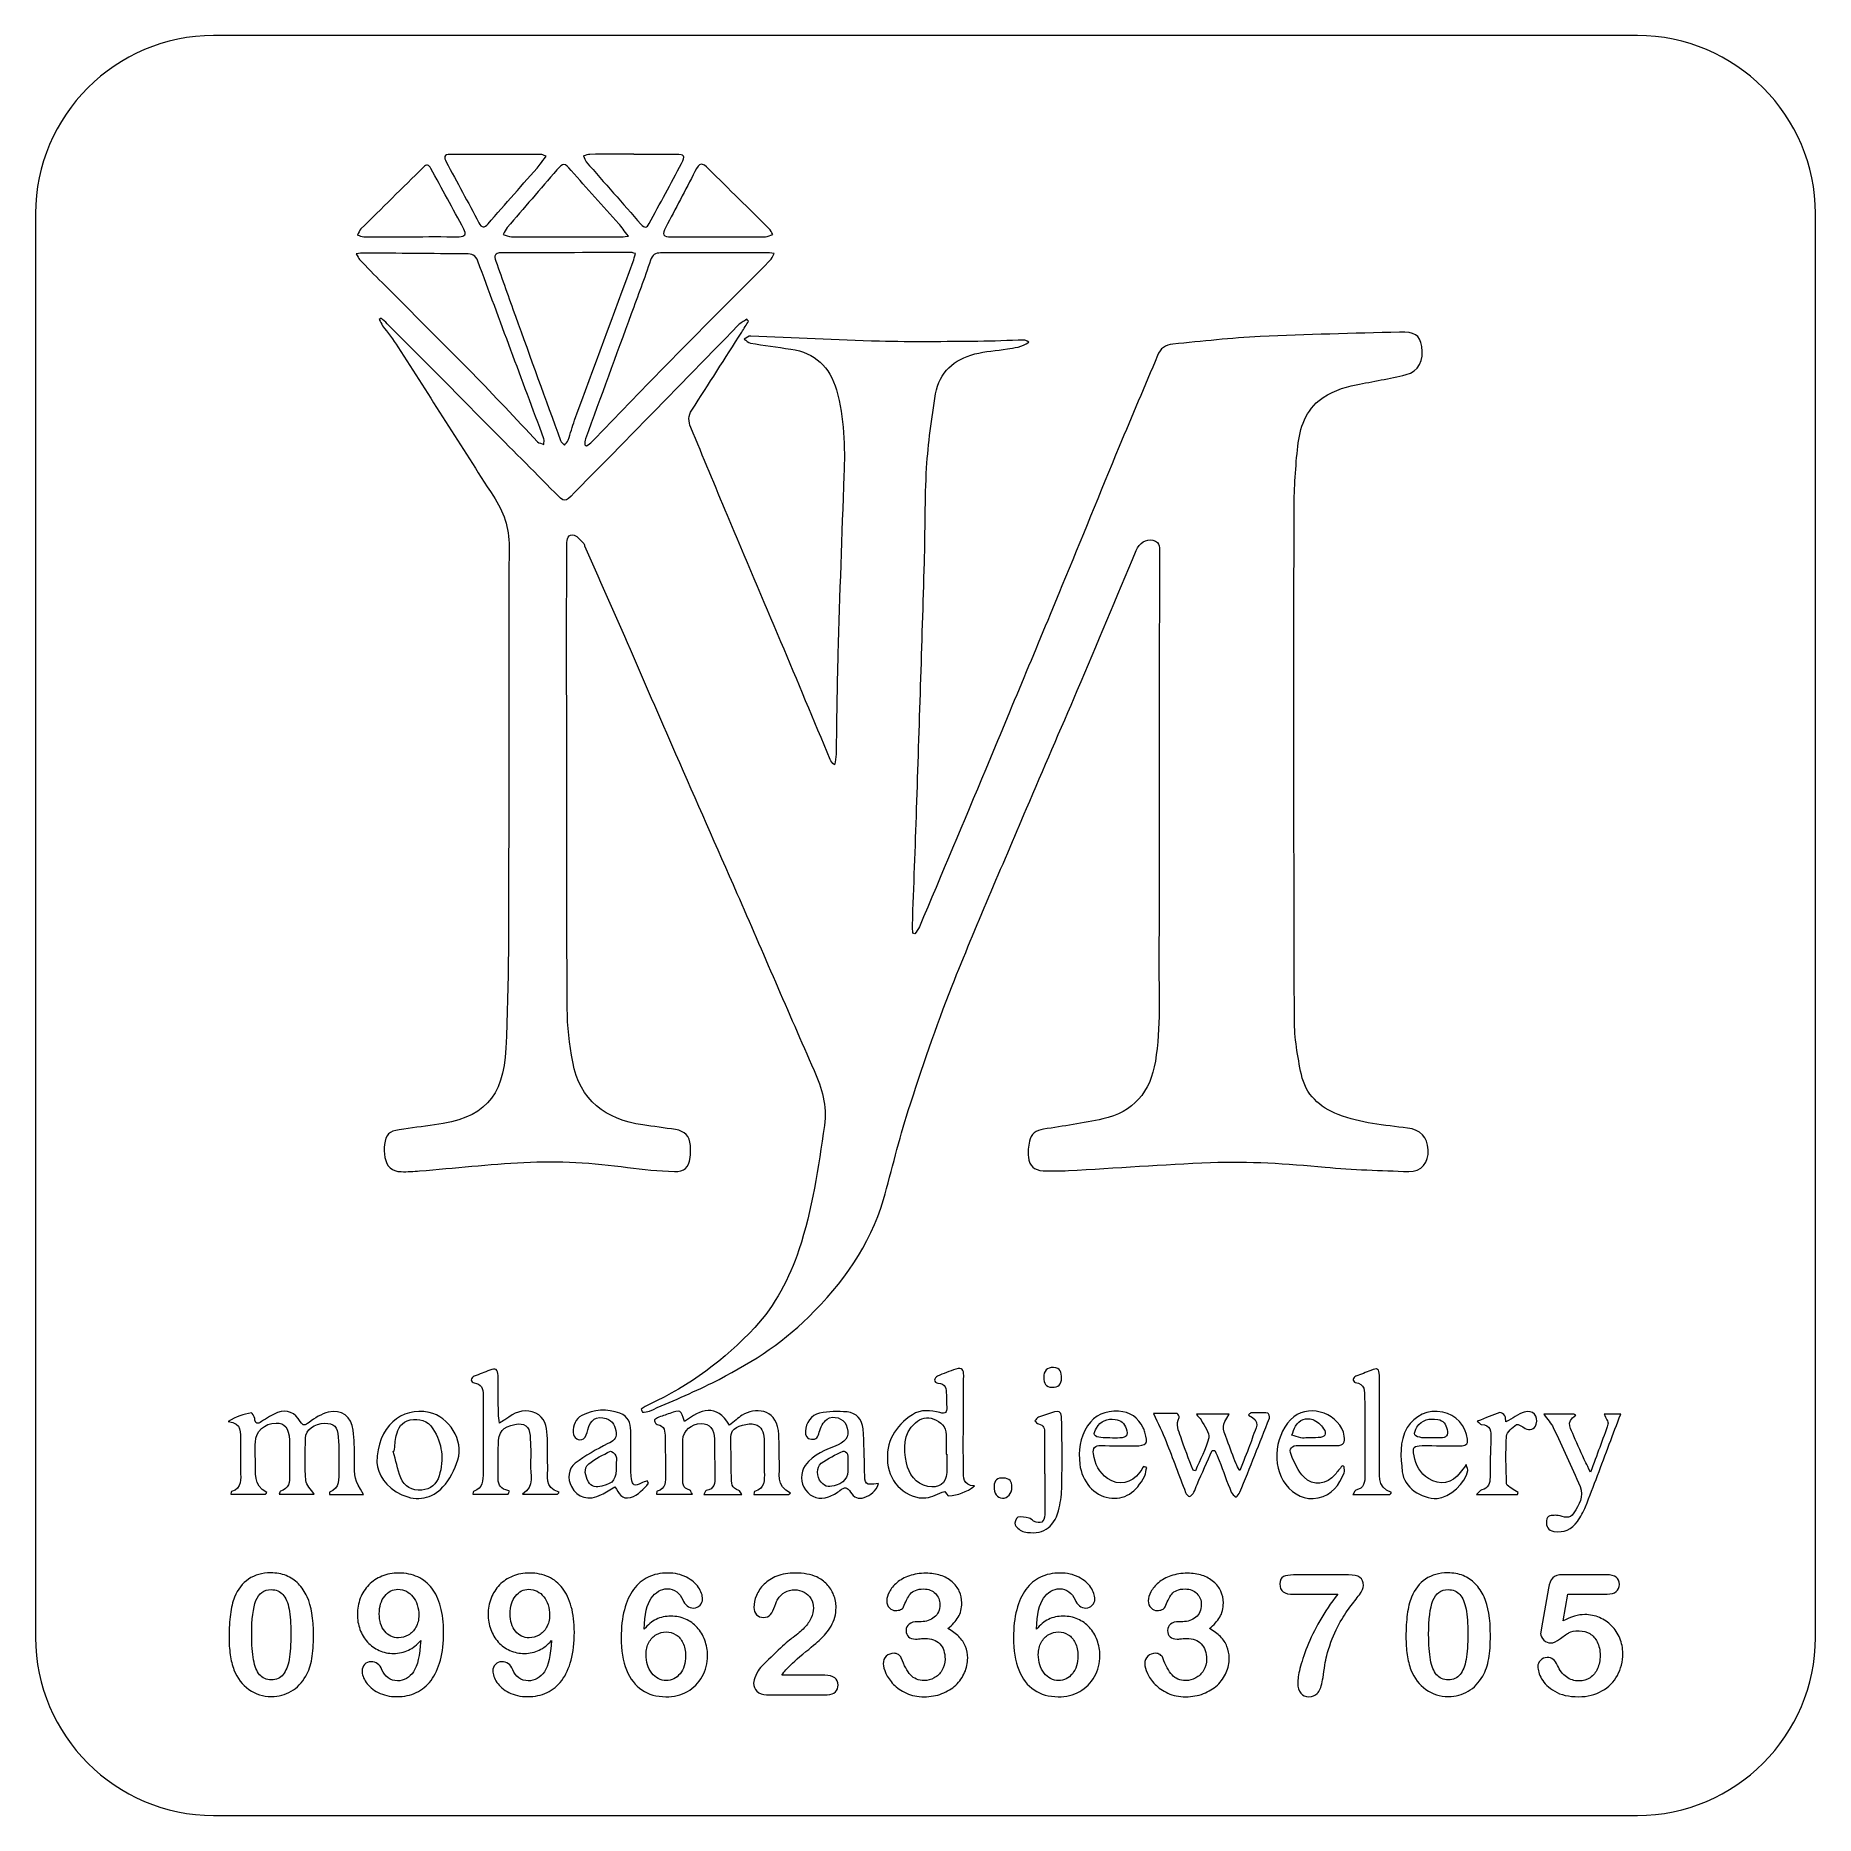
# Model space of a CAD drawing. Header units: millimetres. Extents: x -56.5 to -26.5, y 24.9 to 54.9.
import ezdxf

# ---------------------------------------------------------------- set-up
doc = ezdxf.new("R2010")
doc.units = ezdxf.units.MM
doc.header["$MEASUREMENT"] = 0
doc.layers.add('Layer 1', color=7, linetype='Continuous')

msp = doc.modelspace()

# ---------------------------------------------------------------- linework, layer by layer
at = {"layer": 'Layer 1', "color": 250, "lineweight": 18}
for points, knots in [([(-53.5044, 54.9176), (-53.5044, 54.9176), (-29.5044, 54.9176), (-29.5044, 54.9176), (-27.8521, 54.9176), (-26.5044, 53.5699), (-26.5044, 51.9176), (-26.5044, 51.9176), (-26.5044, 27.9176), (-26.5044, 27.9176), (-26.5044, 26.2653), (-27.8521, 24.9176), (-29.5044, 24.9176), (-29.5044, 24.9176), (-53.5044, 24.9176), (-53.5044, 24.9176), (-55.1567, 24.9176), (-56.5044, 26.2653), (-56.5044, 27.9176), (-56.5044, 27.9176), (-56.5044, 51.9176), (-56.5044, 51.9176), (-56.5044, 53.5699), (-55.1567, 54.9176), (-53.5044, 54.9176)], [0, 0, 0, 0, 0.125, 0.125, 0.125, 0.25, 0.25, 0.25, 0.375, 0.375, 0.375, 0.5, 0.5, 0.5, 0.625, 0.625, 0.625, 0.75, 0.75, 0.75, 0.875, 0.875, 0.875, 1, 1, 1, 1]), ([(-47.9009, 52.8879), (-47.941, 52.8293), (-47.965, 52.785), (-47.9976, 52.7477), (-48.2902, 52.4129), (-48.5843, 52.0793), (-48.878, 51.7453), (-48.9382, 51.6769), (-48.985, 51.6716), (-49.0334, 51.7635), (-49.2141, 52.1071), (-49.3998, 52.4485), (-49.5844, 52.7903), (-49.6253, 52.8665), (-49.6186, 52.9153), (-49.5181, 52.9153), (-49.0085, 52.9147), (-48.4988, 52.9142), (-47.989, 52.9125), (-47.9693, 52.9125), (-47.9496, 52.9018), (-47.9009, 52.8879)], [0, 0, 0, 0, 0.1428571, 0.1428571, 0.1428571, 0.2857143, 0.2857143, 0.2857143, 0.4285714, 0.4285714, 0.4285714, 0.5714286, 0.5714286, 0.5714286, 0.7142857, 0.7142857, 0.7142857, 0.8571429, 0.8571429, 0.8571429, 1, 1, 1, 1]), ([(-46.4202, 52.9154), (-46.1823, 52.9154), (-45.9443, 52.9154), (-45.7064, 52.9154), (-45.5692, 52.9154), (-45.5495, 52.8884), (-45.6153, 52.7638), (-45.7954, 52.4241), (-45.9798, 52.0862), (-46.1628, 51.748), (-46.2022, 51.6744), (-46.2432, 51.6712), (-46.3002, 51.7368), (-46.6067, 52.089), (-46.9163, 52.4384), (-47.2231, 52.7906), (-47.2456, 52.8166), (-47.2527, 52.8558), (-47.267, 52.8888), (-47.2314, 52.8982), (-47.1959, 52.9156), (-47.1602, 52.9161), (-46.9135, 52.9184), (-46.6668, 52.9173), (-46.4202, 52.9173), (-46.4202, 52.9173), (-46.4202, 52.9154), (-46.4202, 52.9154)], [0, 0, 0, 0, 0.1111111, 0.1111111, 0.1111111, 0.2222222, 0.2222222, 0.2222222, 0.3333333, 0.3333333, 0.3333333, 0.4444444, 0.4444444, 0.4444444, 0.5555556, 0.5555556, 0.5555556, 0.6666667, 0.6666667, 0.6666667, 0.7777778, 0.7777778, 0.7777778, 0.8888889, 0.8888889, 0.8888889, 1, 1, 1, 1]), ([(-50.1822, 51.5268), (-50.4457, 51.5268), (-50.7091, 51.5258), (-50.9728, 51.5281), (-51.0084, 51.5286), (-51.0438, 51.5463), (-51.0794, 51.5562), (-51.06, 51.5908), (-51.0476, 51.6321), (-51.0206, 51.6589), (-50.6714, 52.0055), (-50.3192, 52.3492), (-49.9702, 52.696), (-49.9132, 52.7528), (-49.878, 52.7466), (-49.8418, 52.6799), (-49.6566, 52.3384), (-49.4699, 51.9976), (-49.2858, 51.6555), (-49.241, 51.5723), (-49.263, 51.5267), (-49.3659, 51.5273), (-49.638, 51.5296), (-49.9102, 51.5281), (-50.1822, 51.5281), (-50.1822, 51.5281), (-50.1822, 51.5268), (-50.1822, 51.5268)], [0, 0, 0, 0, 0.1111111, 0.1111111, 0.1111111, 0.2222222, 0.2222222, 0.2222222, 0.3333333, 0.3333333, 0.3333333, 0.4444444, 0.4444444, 0.4444444, 0.5555556, 0.5555556, 0.5555556, 0.6666667, 0.6666667, 0.6666667, 0.7777778, 0.7777778, 0.7777778, 0.8888889, 0.8888889, 0.8888889, 1, 1, 1, 1]), ([(-46.5132, 51.5384), (-46.5923, 51.53), (-46.6249, 51.5238), (-46.6577, 51.5238), (-47.2665, 51.5242), (-47.8753, 51.5247), (-48.4839, 51.5283), (-48.5304, 51.5285), (-48.5765, 51.553), (-48.6228, 51.566), (-48.6001, 51.605), (-48.5827, 51.6488), (-48.554, 51.6824), (-48.2764, 52.0074), (-47.9966, 52.3302), (-47.7184, 52.6543), (-47.6092, 52.7813), (-47.588, 52.7725), (-47.4762, 52.643), (-47.2135, 52.3399), (-46.9406, 52.0458), (-46.6738, 51.7465), (-46.6241, 51.6908), (-46.582, 51.6282), (-46.5132, 51.5384)], [0, 0, 0, 0, 0.125, 0.125, 0.125, 0.25, 0.25, 0.25, 0.375, 0.375, 0.375, 0.5, 0.5, 0.5, 0.625, 0.625, 0.625, 0.75, 0.75, 0.75, 0.875, 0.875, 0.875, 1, 1, 1, 1]), ([(-44.9946, 51.5247), (-45.2585, 51.5247), (-45.5224, 51.5238), (-45.7863, 51.5248), (-45.9304, 51.5255), (-45.9488, 51.5611), (-45.8825, 51.6863), (-45.7166, 51.9999), (-45.5522, 52.3137), (-45.3899, 52.6291), (-45.313, 52.7785), (-45.272, 52.7841), (-45.1569, 52.6689), (-44.821, 52.333), (-44.481, 52.0014), (-44.144, 51.6664), (-44.1157, 51.6383), (-44.0993, 51.5982), (-44.0771, 51.5637), (-44.1192, 51.5504), (-44.161, 51.5262), (-44.2032, 51.5257), (-44.4671, 51.5221), (-44.7307, 51.524), (-44.9946, 51.524), (-44.9946, 51.524), (-44.9946, 51.5247), (-44.9946, 51.5247)], [0, 0, 0, 0, 0.1111111, 0.1111111, 0.1111111, 0.2222222, 0.2222222, 0.2222222, 0.3333333, 0.3333333, 0.3333333, 0.4444444, 0.4444444, 0.4444444, 0.5555556, 0.5555556, 0.5555556, 0.6666667, 0.6666667, 0.6666667, 0.7777778, 0.7777778, 0.7777778, 0.8888889, 0.8888889, 0.8888889, 1, 1, 1, 1]), ([(-51.1006, 51.241), (-51.0387, 51.2468), (-51.0055, 51.2525), (-50.9722, 51.2524), (-50.3971, 51.2479), (-49.8217, 51.2418), (-49.2464, 51.2384), (-49.1516, 51.2378), (-49.0866, 51.2172), (-49.0485, 51.1136), (-48.6804, 50.1156), (-48.3072, 49.1194), (-47.9372, 48.1222), (-47.9267, 48.0941), (-47.9362, 48.0585), (-47.9363, 48.0266), (-47.9724, 48.0412), (-48.0185, 48.0463), (-48.0429, 48.0718), (-48.4107, 48.4562), (-48.7705, 48.8484), (-49.1428, 49.2285), (-49.6451, 49.7413), (-50.1572, 50.2448), (-50.664, 50.7533), (-50.7924, 50.8819), (-50.9178, 51.0133), (-51.043, 51.145), (-51.0616, 51.1649), (-51.0721, 51.1926), (-51.1006, 51.241)], [0, 0, 0, 0, 0.1, 0.1, 0.1, 0.2, 0.2, 0.2, 0.3, 0.3, 0.3, 0.4, 0.4, 0.4, 0.5, 0.5, 0.5, 0.6, 0.6, 0.6, 0.7, 0.7, 0.7, 0.8, 0.8, 0.8, 0.9, 0.9, 0.9, 1, 1, 1, 1]), ([(-46.3938, 51.2435), (-46.4083, 51.1903), (-46.4167, 51.149), (-46.4313, 51.1097), (-46.7606, 50.2178), (-47.0913, 49.3262), (-47.42, 48.434), (-47.4602, 48.3247), (-47.4879, 48.2109), (-47.5263, 48.1007), (-47.5377, 48.0683), (-47.5662, 48.042), (-47.5868, 48.013), (-47.6105, 48.0392), (-47.6453, 48.0615), (-47.6566, 48.0921), (-47.9113, 48.7905), (-48.1642, 49.4893), (-48.4161, 50.1886), (-48.5276, 50.4975), (-48.6356, 50.8075), (-48.7462, 51.1166), (-48.7779, 51.2049), (-48.7675, 51.257), (-48.6558, 51.2568), (-47.9252, 51.2568), (-47.1945, 51.2596), (-46.4641, 51.2606), (-46.4476, 51.2606), (-46.4313, 51.2529), (-46.3938, 51.2435)], [0, 0, 0, 0, 0.1, 0.1, 0.1, 0.2, 0.2, 0.2, 0.3, 0.3, 0.3, 0.4, 0.4, 0.4, 0.5, 0.5, 0.5, 0.6, 0.6, 0.6, 0.7, 0.7, 0.7, 0.8, 0.8, 0.8, 0.9, 0.9, 0.9, 1, 1, 1, 1]), ([(-47.247, 48.0186), (-47.2431, 48.0537), (-47.2465, 48.0912), (-47.2347, 48.1234), (-46.9786, 48.8255), (-46.7202, 49.5271), (-46.4635, 50.2289), (-46.3535, 50.529), (-46.2424, 50.8287), (-46.1387, 51.131), (-46.1082, 51.2193), (-46.06, 51.2547), (-45.9689, 51.2547), (-45.3764, 51.2544), (-44.7841, 51.2572), (-44.1916, 51.2583), (-44.1541, 51.2585), (-44.1166, 51.2525), (-44.0527, 51.2474), (-44.0844, 51.1951), (-44.0992, 51.156), (-44.126, 51.1288), (-44.7185, 50.5293), (-45.3142, 49.9331), (-45.905, 49.332), (-46.314, 48.9161), (-46.7166, 48.4936), (-47.1228, 48.075), (-47.1503, 48.0467), (-47.1854, 48.0261), (-47.2171, 48.0019), (-47.227, 48.0074), (-47.2371, 48.013), (-47.247, 48.0186)], [0, 0, 0, 0, 0.0909091, 0.0909091, 0.0909091, 0.1818182, 0.1818182, 0.1818182, 0.2727273, 0.2727273, 0.2727273, 0.3636364, 0.3636364, 0.3636364, 0.4545455, 0.4545455, 0.4545455, 0.5454545, 0.5454545, 0.5454545, 0.6363636, 0.6363636, 0.6363636, 0.7272727, 0.7272727, 0.7272727, 0.8181818, 0.8181818, 0.8181818, 0.9090909, 0.9090909, 0.9090909, 1, 1, 1, 1]), ([(-46.2955, 31.7638), (-46.2516, 31.7915), (-46.2104, 31.825), (-46.1635, 31.8462), (-45.4803, 32.1553), (-44.8918, 32.5967), (-44.3829, 33.1422), (-44.0324, 33.518), (-43.8013, 33.9684), (-43.6384, 34.4529), (-43.4104, 35.1324), (-43.3096, 35.8385), (-43.2086, 36.5451), (-43.1608, 36.8782), (-43.2506, 37.1747), (-43.3822, 37.4733), (-43.82, 38.4667), (-44.2479, 39.4643), (-44.6824, 40.4591), (-45.0254, 41.2437), (-45.3742, 42.026), (-45.7176, 42.8106), (-45.9915, 43.4363), (-46.2601, 44.0642), (-46.5335, 44.6901), (-46.7706, 45.2331), (-47.0108, 45.7748), (-47.2499, 46.3171), (-47.2567, 46.333), (-47.2593, 46.3538), (-47.2708, 46.3639), (-47.3294, 46.4149), (-47.3898, 46.5028), (-47.4505, 46.5034), (-47.5594, 46.5045), (-47.5485, 46.3866), (-47.5491, 46.3098), (-47.5534, 45.6912), (-47.5536, 45.0723), (-47.5532, 44.4532), (-47.5517, 42.4755), (-47.5534, 40.4977), (-47.5436, 38.52), (-47.542, 38.219), (-47.505, 37.9151), (-47.4511, 37.6186), (-47.333, 36.9684), (-46.8987, 36.6501), (-46.2713, 36.5564), (-46.0871, 36.529), (-45.9026, 36.5065), (-45.7187, 36.4777), (-45.5596, 36.4529), (-45.4822, 36.371), (-45.4678, 36.2115), (-45.4616, 36.1431), (-45.464, 36.0728), (-45.4717, 36.0044), (-45.4904, 35.8387), (-45.5697, 35.7624), (-45.7379, 35.7714), (-46.0012, 35.7856), (-46.2657, 35.7999), (-46.5263, 35.8381), (-47.1065, 35.9228), (-47.6895, 35.956), (-48.2732, 35.9249), (-48.86, 35.8938), (-49.445, 35.8297), (-50.0309, 35.7815), (-50.1342, 35.7731), (-50.2381, 35.7656), (-50.3417, 35.7684), (-50.4969, 35.7723), (-50.5908, 35.8555), (-50.6158, 36.0091), (-50.6274, 36.0805), (-50.6338, 36.156), (-50.6242, 36.227), (-50.6008, 36.395), (-50.5432, 36.4488), (-50.3736, 36.4745), (-50.1768, 36.5037), (-49.9796, 36.5305), (-49.7821, 36.556), (-48.9586, 36.6623), (-48.6192, 37.0102), (-48.5781, 37.849), (-48.5245, 38.9457), (-48.5343, 40.0461), (-48.5305, 41.1451), (-48.5242, 42.8633), (-48.5369, 44.5814), (-48.5234, 46.2998), (-48.5208, 46.6265), (-48.6162, 46.8914), (-48.7886, 47.1566), (-49.3307, 47.9907), (-49.8597, 48.8334), (-50.3963, 49.6711), (-50.4754, 49.7944), (-50.5695, 49.9082), (-50.6546, 50.0278), (-50.6776, 50.06), (-50.6926, 50.0977), (-50.7112, 50.1329), (-50.7013, 50.1408), (-50.6915, 50.1485), (-50.6818, 50.1565), (-50.6463, 50.1245), (-50.6094, 50.0943), (-50.5757, 50.0604), (-50.009, 49.4897), (-49.4428, 48.9187), (-48.8764, 48.3476), (-48.5018, 47.9699), (-48.126, 47.593), (-47.7528, 47.214), (-47.5854, 47.0441), (-47.589, 47.0432), (-47.425, 47.2108), (-47.0679, 47.5753), (-46.7082, 47.9373), (-46.3515, 48.3024), (-45.7891, 48.8777), (-45.2288, 49.4552), (-44.6659, 50.03), (-44.6243, 50.0729), (-44.5681, 50.1013), (-44.5186, 50.1367), (-44.5079, 50.1266), (-44.4974, 50.1165), (-44.4867, 50.1065), (-44.5253, 50.0434), (-44.5625, 49.9796), (-44.6025, 49.9174), (-44.882, 49.4803), (-45.1613, 49.0428), (-45.4423, 48.6066), (-45.5049, 48.5097), (-45.5034, 48.4141), (-45.4601, 48.3107), (-45.2526, 47.8164), (-45.0491, 47.3204), (-44.8413, 46.8265), (-44.5424, 46.1172), (-44.2397, 45.4095), (-43.9409, 44.7002), (-43.6622, 44.0386), (-43.3868, 43.3756), (-43.1096, 42.7136), (-43.0967, 42.683), (-43.0798, 42.6543), (-43.0367, 42.6249), (-43.0283, 42.6851), (-43.0137, 42.7456), (-43.0125, 42.8061), (-43.0011, 43.3685), (-42.9977, 43.9313), (-42.9812, 44.4938), (-42.9514, 45.497), (-42.9183, 46.5004), (-42.8785, 47.5035), (-42.859, 47.9902), (-42.8729, 48.4709), (-43.0056, 48.9444), (-43.1156, 49.3371), (-43.3686, 49.5723), (-43.7765, 49.6332), (-44.0031, 49.6671), (-44.2303, 49.6968), (-44.456, 49.7346), (-44.4935, 49.7408), (-44.5257, 49.7794), (-44.5604, 49.8027), (-44.5227, 49.8206), (-44.4845, 49.8551), (-44.4477, 49.8535), (-43.7257, 49.8257), (-43.0039, 49.7845), (-42.2817, 49.7654), (-41.7284, 49.7506), (-41.1745, 49.7598), (-40.6208, 49.7633), (-40.3616, 49.765), (-40.1024, 49.7787), (-39.8431, 49.7851), (-39.8248, 49.7856), (-39.8062, 49.7708), (-39.761, 49.7517), (-39.884, 49.6644), (-40.0068, 49.6555), (-40.1245, 49.6366), (-40.3078, 49.607), (-40.4962, 49.598), (-40.6746, 49.5509), (-41.0219, 49.4585), (-41.2742, 49.2481), (-41.3331, 48.878), (-41.3992, 48.4645), (-41.4602, 48.0479), (-41.4853, 47.6306), (-41.5173, 47.0998), (-41.5065, 46.5666), (-41.5224, 46.0346), (-41.5636, 44.6505), (-41.6082, 43.2665), (-41.6536, 41.8826), (-41.675, 41.23), (-41.7016, 40.5775), (-41.725, 39.925), (-41.7265, 39.8797), (-41.7203, 39.834), (-41.7179, 39.7888), (-41.7066, 39.7852), (-41.6954, 39.7818), (-41.6843, 39.7781), (-41.6581, 39.8172), (-41.6249, 39.8531), (-41.6069, 39.8956), (-41.2334, 40.7801), (-40.8605, 41.6645), (-40.4902, 42.5503), (-40.0603, 43.5797), (-39.6315, 44.6097), (-39.2047, 45.6404), (-38.881, 46.4235), (-38.5631, 47.2091), (-38.239, 47.9922), (-38.0274, 48.5035), (-37.8068, 49.0111), (-37.5957, 49.5226), (-37.5444, 49.6458), (-37.4617, 49.7075), (-37.3335, 49.7189), (-36.8426, 49.7622), (-36.3528, 49.822), (-35.861, 49.8454), (-35.0788, 49.8827), (-34.2957, 49.8958), (-33.5133, 49.9195), (-33.259, 49.9273), (-33.1765, 49.8748), (-33.1401, 49.6788), (-33.0961, 49.4434), (-33.191, 49.2548), (-33.4048, 49.2025), (-33.6817, 49.1348), (-33.9641, 49.0895), (-34.2434, 49.031), (-34.4689, 48.9841), (-34.6854, 48.9174), (-34.8696, 48.7667), (-35.1336, 48.5504), (-35.205, 48.2473), (-35.2359, 47.9352), (-35.2704, 47.5868), (-35.2916, 47.2359), (-35.2919, 46.8861), (-35.2955, 44.034), (-35.2961, 41.1818), (-35.2865, 38.3297), (-35.2854, 38.0214), (-35.2325, 37.7095), (-35.169, 37.4066), (-35.0983, 37.0686), (-34.8642, 36.8533), (-34.5459, 36.7299), (-34.1699, 36.5841), (-33.772, 36.5521), (-33.3774, 36.5022), (-33.1606, 36.475), (-33.0464, 36.353), (-33.0309, 36.1361), (-33.0157, 35.9247), (-33.1469, 35.7644), (-33.3581, 35.771), (-33.8288, 35.7862), (-34.3004, 35.8008), (-34.7692, 35.8441), (-35.4119, 35.9035), (-36.0548, 35.95), (-36.6991, 35.9225), (-37.4981, 35.8887), (-38.2962, 35.831), (-39.0949, 35.7862), (-39.2372, 35.7783), (-39.3807, 35.7779), (-39.523, 35.7849), (-39.6776, 35.7926), (-39.752, 35.8587), (-39.7704, 36.014), (-39.7809, 36.1016), (-39.7697, 36.1948), (-39.7507, 36.2814), (-39.7241, 36.4027), (-39.6429, 36.4653), (-39.5138, 36.4846), (-39.1807, 36.5354), (-38.8463, 36.5843), (-38.5177, 36.6578), (-38.0008, 36.7734), (-37.7144, 37.1054), (-37.6295, 37.6313), (-37.5367, 38.2044), (-37.5731, 38.78), (-37.5703, 39.3547), (-37.5626, 40.9775), (-37.5665, 42.6004), (-37.5648, 44.2234), (-37.5641, 44.8725), (-37.5601, 45.5218), (-37.5609, 46.1709), (-37.5609, 46.2646), (-37.5313, 46.3832), (-37.6713, 46.4131), (-37.7873, 46.4381), (-37.8999, 46.3671), (-37.9547, 46.2367), (-38.2855, 45.4517), (-38.613, 44.6652), (-38.9455, 43.8809), (-39.2278, 43.2164), (-39.5185, 42.5552), (-39.8006, 41.8905), (-40.2225, 40.896), (-40.6555, 39.9057), (-41.0543, 38.902), (-41.3288, 38.2111), (-41.5661, 37.5046), (-41.7957, 36.7971), (-41.9556, 36.305), (-42.0673, 35.7969), (-42.214, 35.3002), (-42.444, 34.5206), (-42.8997, 33.8848), (-43.4736, 33.3186), (-43.949, 32.8496), (-44.5051, 32.506), (-45.0948, 32.2114), (-45.4425, 32.0378), (-45.8027, 31.889), (-46.1583, 31.7317), (-46.193, 31.7161), (-46.2361, 31.7195), (-46.2753, 31.7141), (-46.2822, 31.7306), (-46.2889, 31.7474), (-46.2955, 31.7638)], [0, 0, 0, 0, 0.0086207, 0.0086207, 0.0086207, 0.0172414, 0.0172414, 0.0172414, 0.0258621, 0.0258621, 0.0258621, 0.0344828, 0.0344828, 0.0344828, 0.0431034, 0.0431034, 0.0431034, 0.0517241, 0.0517241, 0.0517241, 0.0603448, 0.0603448, 0.0603448, 0.0689655, 0.0689655, 0.0689655, 0.0775862, 0.0775862, 0.0775862, 0.0862069, 0.0862069, 0.0862069, 0.0948276, 0.0948276, 0.0948276, 0.1034483, 0.1034483, 0.1034483, 0.112069, 0.112069, 0.112069, 0.1206897, 0.1206897, 0.1206897, 0.1293103, 0.1293103, 0.1293103, 0.137931, 0.137931, 0.137931, 0.1465517, 0.1465517, 0.1465517, 0.1551724, 0.1551724, 0.1551724, 0.1637931, 0.1637931, 0.1637931, 0.1724138, 0.1724138, 0.1724138, 0.1810345, 0.1810345, 0.1810345, 0.1896552, 0.1896552, 0.1896552, 0.1982759, 0.1982759, 0.1982759, 0.2068966, 0.2068966, 0.2068966, 0.2155172, 0.2155172, 0.2155172, 0.2241379, 0.2241379, 0.2241379, 0.2327586, 0.2327586, 0.2327586, 0.2413793, 0.2413793, 0.2413793, 0.25, 0.25, 0.25, 0.2586207, 0.2586207, 0.2586207, 0.2672414, 0.2672414, 0.2672414, 0.2758621, 0.2758621, 0.2758621, 0.2844828, 0.2844828, 0.2844828, 0.2931034, 0.2931034, 0.2931034, 0.3017241, 0.3017241, 0.3017241, 0.3103448, 0.3103448, 0.3103448, 0.3189655, 0.3189655, 0.3189655, 0.3275862, 0.3275862, 0.3275862, 0.3362069, 0.3362069, 0.3362069, 0.3448276, 0.3448276, 0.3448276, 0.3534483, 0.3534483, 0.3534483, 0.362069, 0.362069, 0.362069, 0.3706897, 0.3706897, 0.3706897, 0.3793103, 0.3793103, 0.3793103, 0.387931, 0.387931, 0.387931, 0.3965517, 0.3965517, 0.3965517, 0.4051724, 0.4051724, 0.4051724, 0.4137931, 0.4137931, 0.4137931, 0.4224138, 0.4224138, 0.4224138, 0.4310345, 0.4310345, 0.4310345, 0.4396552, 0.4396552, 0.4396552, 0.4482759, 0.4482759, 0.4482759, 0.4568966, 0.4568966, 0.4568966, 0.4655172, 0.4655172, 0.4655172, 0.4741379, 0.4741379, 0.4741379, 0.4827586, 0.4827586, 0.4827586, 0.4913793, 0.4913793, 0.4913793, 0.5, 0.5, 0.5, 0.5086207, 0.5086207, 0.5086207, 0.5172414, 0.5172414, 0.5172414, 0.5258621, 0.5258621, 0.5258621, 0.5344828, 0.5344828, 0.5344828, 0.5431034, 0.5431034, 0.5431034, 0.5517241, 0.5517241, 0.5517241, 0.5603448, 0.5603448, 0.5603448, 0.5689655, 0.5689655, 0.5689655, 0.5775862, 0.5775862, 0.5775862, 0.5862069, 0.5862069, 0.5862069, 0.5948276, 0.5948276, 0.5948276, 0.6034483, 0.6034483, 0.6034483, 0.612069, 0.612069, 0.612069, 0.6206897, 0.6206897, 0.6206897, 0.6293103, 0.6293103, 0.6293103, 0.637931, 0.637931, 0.637931, 0.6465517, 0.6465517, 0.6465517, 0.6551724, 0.6551724, 0.6551724, 0.6637931, 0.6637931, 0.6637931, 0.6724138, 0.6724138, 0.6724138, 0.6810345, 0.6810345, 0.6810345, 0.6896552, 0.6896552, 0.6896552, 0.6982759, 0.6982759, 0.6982759, 0.7068966, 0.7068966, 0.7068966, 0.7155172, 0.7155172, 0.7155172, 0.7241379, 0.7241379, 0.7241379, 0.7327586, 0.7327586, 0.7327586, 0.7413793, 0.7413793, 0.7413793, 0.75, 0.75, 0.75, 0.7586207, 0.7586207, 0.7586207, 0.7672414, 0.7672414, 0.7672414, 0.7758621, 0.7758621, 0.7758621, 0.7844828, 0.7844828, 0.7844828, 0.7931034, 0.7931034, 0.7931034, 0.8017241, 0.8017241, 0.8017241, 0.8103448, 0.8103448, 0.8103448, 0.8189655, 0.8189655, 0.8189655, 0.8275862, 0.8275862, 0.8275862, 0.8362069, 0.8362069, 0.8362069, 0.8448276, 0.8448276, 0.8448276, 0.8534483, 0.8534483, 0.8534483, 0.862069, 0.862069, 0.862069, 0.8706897, 0.8706897, 0.8706897, 0.8793103, 0.8793103, 0.8793103, 0.887931, 0.887931, 0.887931, 0.8965517, 0.8965517, 0.8965517, 0.9051724, 0.9051724, 0.9051724, 0.9137931, 0.9137931, 0.9137931, 0.9224138, 0.9224138, 0.9224138, 0.9310345, 0.9310345, 0.9310345, 0.9396552, 0.9396552, 0.9396552, 0.9482759, 0.9482759, 0.9482759, 0.9568966, 0.9568966, 0.9568966, 0.9655172, 0.9655172, 0.9655172, 0.9741379, 0.9741379, 0.9741379, 0.9827586, 0.9827586, 0.9827586, 0.9913793, 0.9913793, 0.9913793, 1, 1, 1, 1]), ([(-48.6849, 31.5275), (-48.6178, 31.5721), (-48.5715, 31.601), (-48.5272, 31.6328), (-48.3873, 31.7333), (-48.2341, 31.77), (-48.075, 31.6981), (-47.9205, 31.6284), (-47.8905, 31.4752), (-47.8804, 31.3269), (-47.8688, 31.1547), (-47.8783, 30.9809), (-47.8722, 30.8083), (-47.8665, 30.6405), (-47.9385, 30.4415), (-47.6791, 30.3659), (-47.6881, 30.3554), (-47.6971, 30.3451), (-47.7061, 30.3348), (-47.7061, 30.3348), (-48.2956, 30.3348), (-48.2956, 30.3348), (-48.0819, 30.4638), (-48.1747, 30.6679), (-48.1638, 30.8392), (-48.1537, 30.9983), (-48.1604, 31.1592), (-48.1696, 31.3187), (-48.179, 31.4777), (-48.2686, 31.5395), (-48.4245, 31.5082), (-48.6334, 31.4664), (-48.702, 31.3841), (-48.7044, 31.1693), (-48.7064, 30.9877), (-48.7027, 30.8062), (-48.7083, 30.6246), (-48.7115, 30.5191), (-48.6929, 30.4351), (-48.5766, 30.4046), (-48.5554, 30.3991), (-48.5353, 30.389), (-48.5147, 30.3811), (-48.5231, 30.3654), (-48.5312, 30.3498), (-48.5394, 30.3341), (-48.5394, 30.3341), (-49.1342, 30.3341), (-49.1342, 30.3341), (-49.1289, 30.3569), (-49.1287, 30.3778), (-49.1227, 30.3798), (-48.9623, 30.4314), (-48.9636, 30.568), (-48.9623, 30.6958), (-48.9582, 31.1324), (-48.958, 31.5689), (-48.9593, 32.0056), (-48.9595, 32.1078), (-48.9893, 32.1937), (-49.1139, 32.2075), (-49.1327, 32.2096), (-49.1645, 32.2437), (-49.1617, 32.2566), (-49.1565, 32.2808), (-49.1345, 32.3102), (-49.1119, 32.3198), (-49.0251, 32.3575), (-48.9342, 32.3847), (-48.8474, 32.4223), (-48.7522, 32.4632), (-48.7085, 32.4375), (-48.7083, 32.3333), (-48.7078, 32.117), (-48.7065, 31.9007), (-48.7036, 31.6847), (-48.7029, 31.6401), (-48.6933, 31.5955), (-48.6849, 31.5275)], [0, 0, 0, 0, 0.0384615, 0.0384615, 0.0384615, 0.0769231, 0.0769231, 0.0769231, 0.1153846, 0.1153846, 0.1153846, 0.1538462, 0.1538462, 0.1538462, 0.1923077, 0.1923077, 0.1923077, 0.2307692, 0.2307692, 0.2307692, 0.2692308, 0.2692308, 0.2692308, 0.3076923, 0.3076923, 0.3076923, 0.3461538, 0.3461538, 0.3461538, 0.3846154, 0.3846154, 0.3846154, 0.4230769, 0.4230769, 0.4230769, 0.4615385, 0.4615385, 0.4615385, 0.5, 0.5, 0.5, 0.5384615, 0.5384615, 0.5384615, 0.5769231, 0.5769231, 0.5769231, 0.6153846, 0.6153846, 0.6153846, 0.6538462, 0.6538462, 0.6538462, 0.6923077, 0.6923077, 0.6923077, 0.7307692, 0.7307692, 0.7307692, 0.7692308, 0.7692308, 0.7692308, 0.8076923, 0.8076923, 0.8076923, 0.8461538, 0.8461538, 0.8461538, 0.8846154, 0.8846154, 0.8846154, 0.9230769, 0.9230769, 0.9230769, 0.9615385, 0.9615385, 0.9615385, 1, 1, 1, 1]), ([(-40.6759, 30.4718), (-40.8146, 30.3644), (-40.9582, 30.3191), (-41.1094, 30.302), (-41.1321, 30.2992), (-41.1624, 30.358), (-41.1808, 30.3788), (-41.289, 30.34), (-41.3902, 30.2787), (-41.4961, 30.2697), (-41.8142, 30.2425), (-42.1109, 30.5196), (-42.1433, 30.8531), (-42.1787, 31.2154), (-42.0149, 31.4799), (-41.725, 31.6716), (-41.5838, 31.7646), (-41.4168, 31.7486), (-41.2601, 31.7065), (-41.1649, 31.681), (-41.1418, 31.7113), (-41.1475, 31.7977), (-41.1518, 31.8665), (-41.1535, 31.9357), (-41.1531, 32.0047), (-41.1527, 32.1064), (-41.1587, 32.1987), (-41.2972, 32.2011), (-41.318, 32.2015), (-41.3542, 32.236), (-41.3542, 32.2547), (-41.3539, 32.2772), (-41.3271, 32.31), (-41.304, 32.3201), (-41.2014, 32.3644), (-41.0965, 32.4047), (-40.9911, 32.4416), (-40.8895, 32.4774), (-40.8599, 32.4242), (-40.8607, 32.3314), (-40.8639, 31.9595), (-40.8659, 31.588), (-40.8672, 31.2165), (-40.8676, 31.0568), (-40.8661, 30.8967), (-40.8633, 30.7368), (-40.8614, 30.6167), (-40.8862, 30.4771), (-40.6759, 30.4718)], [0, 0, 0, 0, 0.0625, 0.0625, 0.0625, 0.125, 0.125, 0.125, 0.1875, 0.1875, 0.1875, 0.25, 0.25, 0.25, 0.3125, 0.3125, 0.3125, 0.375, 0.375, 0.375, 0.4375, 0.4375, 0.4375, 0.5, 0.5, 0.5, 0.5625, 0.5625, 0.5625, 0.625, 0.625, 0.625, 0.6875, 0.6875, 0.6875, 0.75, 0.75, 0.75, 0.8125, 0.8125, 0.8125, 0.875, 0.875, 0.875, 0.9375, 0.9375, 0.9375, 1, 1, 1, 1]), ([(-39.2118, 32.2897), (-39.2086, 32.18), (-39.2663, 32.13), (-39.3714, 32.1332), (-39.4764, 32.136), (-39.5122, 32.204), (-39.5124, 32.2977), (-39.5126, 32.4119), (-39.4541, 32.4704), (-39.348, 32.4683), (-39.2267, 32.4657), (-39.2145, 32.3817), (-39.2118, 32.2897)], [0, 0, 0, 0, 0.25, 0.25, 0.25, 0.5, 0.5, 0.5, 0.75, 0.75, 0.75, 1, 1, 1, 1]), ([(-33.6764, 30.3242), (-33.6764, 30.3242), (-34.3029, 30.3242), (-34.3029, 30.3242), (-34.2771, 30.3628), (-34.2674, 30.395), (-34.2514, 30.3986), (-34.1071, 30.432), (-34.0977, 30.5358), (-34.0988, 30.6575), (-34.1028, 31.0893), (-34.1, 31.5212), (-34.102, 31.9532), (-34.1026, 32.0691), (-34.0917, 32.1961), (-34.2608, 32.214), (-34.2763, 32.2157), (-34.3009, 32.252), (-34.2983, 32.2685), (-34.2956, 32.2878), (-34.2701, 32.3101), (-34.249, 32.3189), (-34.1663, 32.3542), (-34.0805, 32.3825), (-33.9978, 32.4177), (-33.8867, 32.4646), (-33.8553, 32.4499), (-33.8535, 32.3298), (-33.8501, 32.0837), (-33.8518, 31.8376), (-33.8516, 31.5913), (-33.8514, 31.3495), (-33.8591, 31.1073), (-33.8493, 30.8659), (-33.8417, 30.6794), (-33.9168, 30.4576), (-33.6488, 30.3577), (-33.658, 30.3465), (-33.6673, 30.3354), (-33.6764, 30.3242)], [0, 0, 0, 0, 0.0769231, 0.0769231, 0.0769231, 0.1538462, 0.1538462, 0.1538462, 0.2307692, 0.2307692, 0.2307692, 0.3076923, 0.3076923, 0.3076923, 0.3846154, 0.3846154, 0.3846154, 0.4615385, 0.4615385, 0.4615385, 0.5384615, 0.5384615, 0.5384615, 0.6153846, 0.6153846, 0.6153846, 0.6923077, 0.6923077, 0.6923077, 0.7692308, 0.7692308, 0.7692308, 0.8461538, 0.8461538, 0.8461538, 0.9230769, 0.9230769, 0.9230769, 1, 1, 1, 1]), ([(-50.7503, 30.8679), (-50.7473, 31.4684), (-50.3344, 31.8118), (-49.8717, 31.7091), (-49.5338, 31.6345), (-49.2832, 31.2409), (-49.3883, 30.9114), (-49.4403, 30.7479), (-49.5224, 30.5775), (-49.638, 30.4544), (-49.8232, 30.2574), (-50.0723, 30.2036), (-50.3284, 30.3217), (-50.6041, 30.4486), (-50.7465, 30.6718), (-50.7503, 30.8679)], [0, 0, 0, 0, 0.2, 0.2, 0.2, 0.4, 0.4, 0.4, 0.6, 0.6, 0.6, 0.8, 0.8, 0.8, 1, 1, 1, 1]), ([(-45.5683, 31.5577), (-45.2978, 31.7542), (-45.0264, 31.8717), (-44.8091, 31.4951), (-44.7285, 31.5585), (-44.6657, 31.6185), (-44.5932, 31.6627), (-44.3863, 31.7885), (-44.0337, 31.783), (-43.9848, 31.4061), (-43.9623, 31.2314), (-43.978, 31.052), (-43.967, 30.8751), (-43.9552, 30.6869), (-44.0294, 30.4695), (-43.7816, 30.3512), (-43.7902, 30.3433), (-43.7988, 30.3353), (-43.8073, 30.3274), (-43.8073, 30.3274), (-44.4003, 30.3274), (-44.4003, 30.3274), (-44.394, 30.3534), (-44.3938, 30.3744), (-44.388, 30.3758), (-44.208, 30.4249), (-44.2198, 30.5688), (-44.221, 30.7083), (-44.223, 30.8942), (-44.2191, 31.0802), (-44.2264, 31.2661), (-44.2307, 31.3733), (-44.2631, 31.4732), (-44.3838, 31.5092), (-44.4821, 31.5386), (-44.71, 31.4774), (-44.7555, 31.4016), (-44.7782, 31.3641), (-44.7846, 31.312), (-44.7844, 31.2663), (-44.7844, 31.0541), (-44.7773, 30.8423), (-44.7771, 30.6305), (-44.7771, 30.5263), (-44.778, 30.4282), (-44.6487, 30.3953), (-44.6344, 30.3917), (-44.6255, 30.3651), (-44.6, 30.3291), (-44.6, 30.3291), (-45.2423, 30.3291), (-45.2423, 30.3291), (-45.2234, 30.3602), (-45.2157, 30.3889), (-45.2033, 30.3913), (-45.0607, 30.4176), (-45.0515, 30.5175), (-45.0549, 30.635), (-45.0609, 30.8425), (-45.0558, 31.0503), (-45.0603, 31.258), (-45.064, 31.429), (-45.1465, 31.5231), (-45.2818, 31.522), (-45.4552, 31.5206), (-45.5913, 31.4035), (-45.5941, 31.2468), (-45.5975, 31.0393), (-45.5941, 30.8314), (-45.5969, 30.6241), (-45.5982, 30.5253), (-45.6011, 30.4309), (-45.4768, 30.4001), (-45.4631, 30.3966), (-45.4556, 30.3685), (-45.4318, 30.3308), (-45.4318, 30.3308), (-46.0389, 30.3308), (-46.0389, 30.3308), (-46.0341, 30.3512), (-46.0341, 30.3789), (-46.0264, 30.3812), (-45.8757, 30.4265), (-45.8867, 30.5488), (-45.8873, 30.6667), (-45.8886, 30.8742), (-45.8897, 31.082), (-45.892, 31.2895), (-45.8931, 31.3879), (-45.8987, 31.4829), (-46.026, 31.5075), (-46.0464, 31.5114), (-46.0693, 31.5471), (-46.0734, 31.5711), (-46.076, 31.5846), (-46.0445, 31.6113), (-46.0232, 31.6198), (-45.9553, 31.6472), (-45.8845, 31.6681), (-45.8157, 31.6935), (-45.6395, 31.7585), (-45.626, 31.7527), (-45.5683, 31.5577)], [0, 0, 0, 0, 0.0294118, 0.0294118, 0.0294118, 0.0588235, 0.0588235, 0.0588235, 0.0882353, 0.0882353, 0.0882353, 0.1176471, 0.1176471, 0.1176471, 0.1470588, 0.1470588, 0.1470588, 0.1764706, 0.1764706, 0.1764706, 0.2058824, 0.2058824, 0.2058824, 0.2352941, 0.2352941, 0.2352941, 0.2647059, 0.2647059, 0.2647059, 0.2941176, 0.2941176, 0.2941176, 0.3235294, 0.3235294, 0.3235294, 0.3529412, 0.3529412, 0.3529412, 0.3823529, 0.3823529, 0.3823529, 0.4117647, 0.4117647, 0.4117647, 0.4411765, 0.4411765, 0.4411765, 0.4705882, 0.4705882, 0.4705882, 0.5, 0.5, 0.5, 0.5294118, 0.5294118, 0.5294118, 0.5588235, 0.5588235, 0.5588235, 0.5882353, 0.5882353, 0.5882353, 0.6176471, 0.6176471, 0.6176471, 0.6470588, 0.6470588, 0.6470588, 0.6764706, 0.6764706, 0.6764706, 0.7058824, 0.7058824, 0.7058824, 0.7352941, 0.7352941, 0.7352941, 0.7647059, 0.7647059, 0.7647059, 0.7941176, 0.7941176, 0.7941176, 0.8235294, 0.8235294, 0.8235294, 0.8529412, 0.8529412, 0.8529412, 0.8823529, 0.8823529, 0.8823529, 0.9117647, 0.9117647, 0.9117647, 0.9411765, 0.9411765, 0.9411765, 0.9705882, 0.9705882, 0.9705882, 1, 1, 1, 1]), ([(-34.4475, 30.7952), (-34.4475, 30.7608), (-34.4374, 30.7225), (-34.4492, 30.6925), (-34.5302, 30.4865), (-34.6548, 30.3158), (-34.885, 30.2702), (-35.1109, 30.2251), (-35.2927, 30.3208), (-35.4314, 30.4948), (-35.6816, 30.8095), (-35.6113, 31.3842), (-35.2966, 31.6361), (-35.0078, 31.8669), (-34.5073, 31.6736), (-34.4447, 31.3083), (-34.4271, 31.2048), (-34.4571, 31.151), (-34.5694, 31.152), (-34.7858, 31.1542), (-35.002, 31.1491), (-35.2181, 31.1536), (-35.3315, 31.1559), (-35.3825, 31.0968), (-35.3435, 31.0033), (-35.2865, 30.8669), (-35.2239, 30.721), (-35.1236, 30.6179), (-34.9703, 30.4607), (-34.7409, 30.4959), (-34.5984, 30.6657), (-34.5589, 30.7126), (-34.5214, 30.7607), (-34.4829, 30.8082), (-34.4711, 30.8039), (-34.4593, 30.7997), (-34.4475, 30.7952)], [0, 0, 0, 0, 0.0833333, 0.0833333, 0.0833333, 0.1666667, 0.1666667, 0.1666667, 0.25, 0.25, 0.25, 0.3333333, 0.3333333, 0.3333333, 0.4166667, 0.4166667, 0.4166667, 0.5, 0.5, 0.5, 0.5833333, 0.5833333, 0.5833333, 0.6666667, 0.6666667, 0.6666667, 0.75, 0.75, 0.75, 0.8333333, 0.8333333, 0.8333333, 0.9166667, 0.9166667, 0.9166667, 1, 1, 1, 1]), ([(-50.9769, 30.3284), (-50.9769, 30.3284), (-51.5493, 30.3284), (-51.5493, 30.3284), (-51.5503, 30.349), (-51.5533, 30.3637), (-51.5508, 30.3646), (-51.3733, 30.4351), (-51.3941, 30.5906), (-51.3941, 30.7348), (-51.3941, 30.9211), (-51.3904, 31.1076), (-51.402, 31.293), (-51.4129, 31.4709), (-51.4785, 31.5297), (-51.6303, 31.5284), (-51.8031, 31.5269), (-51.951, 31.4201), (-51.9552, 31.275), (-51.9625, 31.0373), (-51.967, 30.7983), (-51.9493, 30.5616), (-51.9434, 30.4872), (-51.8626, 30.4189), (-51.8073, 30.3335), (-51.8073, 30.3335), (-52.3992, 30.3335), (-52.3992, 30.3335), (-52.39, 30.3563), (-52.387, 30.382), (-52.3778, 30.3843), (-52.2303, 30.4221), (-52.2207, 30.5361), (-52.2219, 30.6578), (-52.2236, 30.8525), (-52.2185, 31.0476), (-52.2267, 31.2422), (-52.2352, 31.4478), (-52.3098, 31.5376), (-52.4483, 31.5318), (-52.6511, 31.5235), (-52.7958, 31.3933), (-52.8001, 31.2116), (-52.8027, 31.1036), (-52.8035, 30.9948), (-52.7979, 30.8871), (-52.7883, 30.695), (-52.8475, 30.4797), (-52.6067, 30.3597), (-52.6144, 30.3507), (-52.6224, 30.3417), (-52.6301, 30.3329), (-52.6301, 30.3329), (-53.2127, 30.3329), (-53.2127, 30.3329), (-53.2065, 30.3601), (-53.2068, 30.3747), (-53.2027, 30.376), (-53.0175, 30.4345), (-53.0492, 30.5874), (-53.0494, 30.7267), (-53.05, 30.8911), (-53.05, 31.0557), (-53.0513, 31.2199), (-53.0526, 31.3644), (-53.0172, 31.5295), (-53.2571, 31.5586), (-53.1236, 31.6397), (-52.9975, 31.6819), (-52.8659, 31.7029), (-52.8522, 31.7051), (-52.8146, 31.6433), (-52.8117, 31.609), (-52.8028, 31.5119), (-52.7671, 31.5108), (-52.6951, 31.5567), (-52.6086, 31.6122), (-52.5221, 31.6746), (-52.4267, 31.7074), (-52.2609, 31.764), (-52.1315, 31.7096), (-52.0425, 31.5565), (-51.9932, 31.4716), (-51.9634, 31.4911), (-51.8957, 31.5408), (-51.7972, 31.6135), (-51.6873, 31.6864), (-51.5713, 31.7153), (-51.3506, 31.7702), (-51.1765, 31.6371), (-51.1503, 31.4094), (-51.1327, 31.2551), (-51.1285, 31.0988), (-51.1291, 30.9432), (-51.1306, 30.5878), (-51.1331, 30.5878), (-50.9769, 30.3284)], [0, 0, 0, 0, 0.03125, 0.03125, 0.03125, 0.0625, 0.0625, 0.0625, 0.09375, 0.09375, 0.09375, 0.125, 0.125, 0.125, 0.15625, 0.15625, 0.15625, 0.1875, 0.1875, 0.1875, 0.21875, 0.21875, 0.21875, 0.25, 0.25, 0.25, 0.28125, 0.28125, 0.28125, 0.3125, 0.3125, 0.3125, 0.34375, 0.34375, 0.34375, 0.375, 0.375, 0.375, 0.40625, 0.40625, 0.40625, 0.4375, 0.4375, 0.4375, 0.46875, 0.46875, 0.46875, 0.5, 0.5, 0.5, 0.53125, 0.53125, 0.53125, 0.5625, 0.5625, 0.5625, 0.59375, 0.59375, 0.59375, 0.625, 0.625, 0.625, 0.65625, 0.65625, 0.65625, 0.6875, 0.6875, 0.6875, 0.71875, 0.71875, 0.71875, 0.75, 0.75, 0.75, 0.78125, 0.78125, 0.78125, 0.8125, 0.8125, 0.8125, 0.84375, 0.84375, 0.84375, 0.875, 0.875, 0.875, 0.90625, 0.90625, 0.90625, 0.9375, 0.9375, 0.9375, 0.96875, 0.96875, 0.96875, 1, 1, 1, 1]), ([(-50.4583, 31.0615), (-50.4639, 31.0587), (-50.4695, 31.0562), (-50.4751, 31.0534), (-50.4339, 30.9052), (-50.4035, 30.753), (-50.3484, 30.6103), (-50.2892, 30.4565), (-50.1606, 30.3907), (-49.996, 30.4008), (-49.8416, 30.4102), (-49.745, 30.5054), (-49.7033, 30.6399), (-49.617, 30.9177), (-49.6485, 31.1886), (-49.8073, 31.4358), (-49.8969, 31.5753), (-50.0347, 31.615), (-50.1934, 31.5843), (-50.3383, 31.5563), (-50.3943, 31.4426), (-50.4253, 31.3172), (-50.4459, 31.2345), (-50.4481, 31.1468), (-50.4583, 31.0615)], [0, 0, 0, 0, 0.125, 0.125, 0.125, 0.25, 0.25, 0.25, 0.375, 0.375, 0.375, 0.5, 0.5, 0.5, 0.625, 0.625, 0.625, 0.75, 0.75, 0.75, 0.875, 0.875, 0.875, 1, 1, 1, 1]), ([(-46.1713, 30.5167), (-46.2577, 30.4193), (-46.3415, 30.3171), (-46.4777, 30.277), (-46.6211, 30.235), (-46.6733, 30.3506), (-46.7391, 30.4543), (-46.8185, 30.4084), (-46.8894, 30.3621), (-46.9649, 30.3244), (-47.1833, 30.2155), (-47.3729, 30.2682), (-47.4732, 30.4627), (-47.5411, 30.594), (-47.534, 30.7553), (-47.4078, 30.8526), (-47.2391, 30.9825), (-47.0496, 31.0895), (-46.8579, 31.1836), (-46.7686, 31.2273), (-46.7079, 31.2622), (-46.7201, 31.3664), (-46.7328, 31.4747), (-46.77, 31.5722), (-46.8849, 31.6071), (-47.0537, 31.6588), (-47.1578, 31.5876), (-47.1956, 31.4153), (-47.2072, 31.3615), (-47.2299, 31.2929), (-47.2706, 31.2663), (-47.3465, 31.2163), (-47.4404, 31.2792), (-47.4421, 31.3737), (-47.4442, 31.4923), (-47.4074, 31.5988), (-47.2952, 31.6573), (-47.089, 31.7645), (-46.8742, 31.772), (-46.6556, 31.6963), (-46.5141, 31.6476), (-46.474, 31.5323), (-46.4721, 31.399), (-46.4684, 31.1743), (-46.4708, 30.9497), (-46.4695, 30.7248), (-46.4693, 30.6817), (-46.4669, 30.6382), (-46.4607, 30.5957), (-46.4436, 30.4774), (-46.4037, 30.4596), (-46.2959, 30.5169), (-46.265, 30.5332), (-46.2311, 30.5437), (-46.1985, 30.5567), (-46.1985, 30.5567), (-46.1713, 30.5167), (-46.1713, 30.5167)], [0, 0, 0, 0, 0.0526316, 0.0526316, 0.0526316, 0.1052632, 0.1052632, 0.1052632, 0.1578947, 0.1578947, 0.1578947, 0.2105263, 0.2105263, 0.2105263, 0.2631579, 0.2631579, 0.2631579, 0.3157895, 0.3157895, 0.3157895, 0.3684211, 0.3684211, 0.3684211, 0.4210526, 0.4210526, 0.4210526, 0.4736842, 0.4736842, 0.4736842, 0.5263158, 0.5263158, 0.5263158, 0.5789474, 0.5789474, 0.5789474, 0.6315789, 0.6315789, 0.6315789, 0.6842105, 0.6842105, 0.6842105, 0.7368421, 0.7368421, 0.7368421, 0.7894737, 0.7894737, 0.7894737, 0.8421053, 0.8421053, 0.8421053, 0.8947368, 0.8947368, 0.8947368, 0.9473684, 0.9473684, 0.9473684, 1, 1, 1, 1]), ([(-42.2963, 30.5093), (-42.3366, 30.38), (-42.4307, 30.3165), (-42.5381, 30.2764), (-42.6343, 30.2409), (-42.7162, 30.2758), (-42.7692, 30.368), (-42.8166, 30.4503), (-42.8691, 30.4598), (-42.9462, 30.3958), (-43.0014, 30.3498), (-43.0691, 30.3142), (-43.1369, 30.2893), (-43.2938, 30.2312), (-43.4288, 30.275), (-43.5272, 30.4046), (-43.6136, 30.518), (-43.6155, 30.6945), (-43.5302, 30.818), (-43.3962, 31.0119), (-43.1782, 31.076), (-42.9789, 31.165), (-42.8232, 31.2344), (-42.7742, 31.341), (-42.8425, 31.503), (-42.8875, 31.61), (-43.0532, 31.6707), (-43.1641, 31.595), (-43.229, 31.5504), (-43.276, 31.4571), (-43.297, 31.3768), (-43.3182, 31.2964), (-43.3392, 31.2484), (-43.4282, 31.2574), (-43.5131, 31.266), (-43.5289, 31.323), (-43.5285, 31.3957), (-43.5278, 31.5236), (-43.4311, 31.6709), (-43.2884, 31.6972), (-43.1381, 31.7251), (-42.9793, 31.7333), (-42.8273, 31.7178), (-42.6706, 31.7018), (-42.5675, 31.5918), (-42.5559, 31.4308), (-42.539, 31.1942), (-42.5364, 30.9562), (-42.5313, 30.7189), (-42.5261, 30.4848), (-42.5281, 30.4848), (-42.2963, 30.5093)], [0, 0, 0, 0, 0.0588235, 0.0588235, 0.0588235, 0.1176471, 0.1176471, 0.1176471, 0.1764706, 0.1764706, 0.1764706, 0.2352941, 0.2352941, 0.2352941, 0.2941176, 0.2941176, 0.2941176, 0.3529412, 0.3529412, 0.3529412, 0.4117647, 0.4117647, 0.4117647, 0.4705882, 0.4705882, 0.4705882, 0.5294118, 0.5294118, 0.5294118, 0.5882353, 0.5882353, 0.5882353, 0.6470588, 0.6470588, 0.6470588, 0.7058824, 0.7058824, 0.7058824, 0.7647059, 0.7647059, 0.7647059, 0.8235294, 0.8235294, 0.8235294, 0.8823529, 0.8823529, 0.8823529, 0.9411765, 0.9411765, 0.9411765, 1, 1, 1, 1]), ([(-41.1445, 31.0077), (-41.1445, 31.0077), (-41.1541, 31.0077), (-41.1541, 31.0077), (-41.1541, 31.1155), (-41.1529, 31.2234), (-41.1544, 31.3312), (-41.1565, 31.4731), (-41.2472, 31.5496), (-41.3649, 31.5976), (-41.48, 31.6444), (-41.5838, 31.6159), (-41.6755, 31.5325), (-41.8839, 31.3436), (-41.8757, 31.102), (-41.8258, 30.8607), (-41.7855, 30.6651), (-41.6762, 30.5112), (-41.4635, 30.4635), (-41.2818, 30.4227), (-41.1574, 30.5126), (-41.1456, 30.6969), (-41.1394, 30.8), (-41.1445, 30.9042), (-41.1445, 31.0077)], [0, 0, 0, 0, 0.125, 0.125, 0.125, 0.25, 0.25, 0.25, 0.375, 0.375, 0.375, 0.5, 0.5, 0.5, 0.625, 0.625, 0.625, 0.75, 0.75, 0.75, 0.875, 0.875, 0.875, 1, 1, 1, 1]), ([(-39.4968, 30.6761), (-39.4968, 30.9055), (-39.497, 31.1349), (-39.4968, 31.3642), (-39.4968, 31.4388), (-39.5077, 31.5019), (-39.6012, 31.5151), (-39.6233, 31.5183), (-39.641, 31.5513), (-39.6605, 31.5707), (-39.6406, 31.5906), (-39.6243, 31.6193), (-39.6001, 31.6285), (-39.5116, 31.6628), (-39.4209, 31.6912), (-39.3306, 31.7203), (-39.2614, 31.743), (-39.2207, 31.7166), (-39.2147, 31.6442), (-39.2087, 31.5752), (-39.2044, 31.5059), (-39.2044, 31.4371), (-39.2038, 31.0995), (-39.1997, 30.7619), (-39.2076, 30.4244), (-39.2106, 30.3003), (-39.2307, 30.1739), (-39.2631, 30.054), (-39.3427, 29.7597), (-39.5433, 29.636), (-39.8415, 29.6979), (-39.8992, 29.7097), (-39.9601, 29.7619), (-39.9926, 29.8128), (-40.0096, 29.839), (-39.9752, 29.9367), (-39.9497, 29.943), (-39.8904, 29.9575), (-39.8213, 29.9404), (-39.7576, 29.9278), (-39.7302, 29.9222), (-39.7084, 29.8931), (-39.6818, 29.8791), (-39.566, 29.8191), (-39.4981, 29.8577), (-39.4942, 29.9882), (-39.4908, 30.1048), (-39.4938, 30.2219), (-39.494, 30.3387), (-39.494, 30.3387), (-39.494, 30.6761), (-39.494, 30.6761), (-39.494, 30.6761), (-39.4968, 30.6761), (-39.4968, 30.6761)], [0, 0, 0, 0, 0.0555556, 0.0555556, 0.0555556, 0.1111111, 0.1111111, 0.1111111, 0.1666667, 0.1666667, 0.1666667, 0.2222222, 0.2222222, 0.2222222, 0.2777778, 0.2777778, 0.2777778, 0.3333333, 0.3333333, 0.3333333, 0.3888889, 0.3888889, 0.3888889, 0.4444444, 0.4444444, 0.4444444, 0.5, 0.5, 0.5, 0.5555556, 0.5555556, 0.5555556, 0.6111111, 0.6111111, 0.6111111, 0.6666667, 0.6666667, 0.6666667, 0.7222222, 0.7222222, 0.7222222, 0.7777778, 0.7777778, 0.7777778, 0.8333333, 0.8333333, 0.8333333, 0.8888889, 0.8888889, 0.8888889, 0.9444444, 0.9444444, 0.9444444, 1, 1, 1, 1]), ([(-37.7755, 30.7822), (-37.786, 30.735), (-37.7875, 30.6834), (-37.8085, 30.6414), (-37.9491, 30.3588), (-38.1605, 30.2304), (-38.4098, 30.2705), (-38.661, 30.3108), (-38.8696, 30.5429), (-38.903, 30.8356), (-38.929, 31.063), (-38.9033, 31.2836), (-38.7731, 31.4827), (-38.6488, 31.6729), (-38.47, 31.7372), (-38.2511, 31.7295), (-38.0512, 31.7222), (-37.9217, 31.6188), (-37.834, 31.4495), (-37.822, 31.4266), (-37.8128, 31.4019), (-37.8055, 31.3773), (-37.7476, 31.1841), (-37.774, 31.1479), (-37.9761, 31.1477), (-38.1661, 31.1477), (-38.356, 31.1475), (-38.5461, 31.1526), (-38.6496, 31.1552), (-38.6881, 31.1115), (-38.6743, 31.0118), (-38.6506, 30.8409), (-38.5757, 30.6986), (-38.4347, 30.5985), (-38.2477, 30.4658), (-38.0338, 30.5098), (-37.8925, 30.7041), (-37.8706, 30.7344), (-37.8503, 30.7657), (-37.8291, 30.7966), (-37.8111, 30.7917), (-37.7933, 30.7872), (-37.7755, 30.7822)], [0, 0, 0, 0, 0.0714286, 0.0714286, 0.0714286, 0.1428571, 0.1428571, 0.1428571, 0.2142857, 0.2142857, 0.2142857, 0.2857143, 0.2857143, 0.2857143, 0.3571429, 0.3571429, 0.3571429, 0.4285714, 0.4285714, 0.4285714, 0.5, 0.5, 0.5, 0.5714286, 0.5714286, 0.5714286, 0.6428571, 0.6428571, 0.6428571, 0.7142857, 0.7142857, 0.7142857, 0.7857143, 0.7857143, 0.7857143, 0.8571429, 0.8571429, 0.8571429, 0.9285714, 0.9285714, 0.9285714, 1, 1, 1, 1]), ([(-38.3954, 31.2845), (-38.3954, 31.2845), (-38.3954, 31.2791), (-38.3954, 31.2791), (-38.3395, 31.2791), (-38.2837, 31.2767), (-38.228, 31.2795), (-38.108, 31.2855), (-38.0853, 31.3218), (-38.1234, 31.4367), (-38.1534, 31.5261), (-38.2079, 31.5792), (-38.3071, 31.5925), (-38.4469, 31.6111), (-38.5521, 31.5657), (-38.6229, 31.4457), (-38.643, 31.4109), (-38.6679, 31.3608), (-38.6565, 31.3312), (-38.6467, 31.3057), (-38.5886, 31.292), (-38.55, 31.2864), (-38.4994, 31.2789), (-38.4471, 31.2845), (-38.3954, 31.2845)], [0, 0, 0, 0, 0.125, 0.125, 0.125, 0.25, 0.25, 0.25, 0.375, 0.375, 0.375, 0.5, 0.5, 0.5, 0.625, 0.625, 0.625, 0.75, 0.75, 0.75, 0.875, 0.875, 0.875, 1, 1, 1, 1]), ([(-36.6725, 31.0697), (-36.7574, 30.8782), (-36.8427, 30.6874), (-36.927, 30.4958), (-36.9461, 30.4523), (-36.9562, 30.4043), (-36.9802, 30.3637), (-36.9973, 30.3346), (-37.0269, 30.3039), (-37.0571, 30.2956), (-37.0715, 30.2915), (-37.1099, 30.3335), (-37.1206, 30.3614), (-37.2316, 30.6473), (-37.3362, 30.9359), (-37.4494, 31.2208), (-37.5107, 31.3749), (-37.5855, 31.5235), (-37.6627, 31.693), (-37.5364, 31.693), (-37.3988, 31.695), (-37.2612, 31.6902), (-37.2485, 31.6898), (-37.2211, 31.6369), (-37.2282, 31.6243), (-37.2929, 31.5087), (-37.2367, 31.4023), (-37.2025, 31.299), (-37.1394, 31.1093), (-37.0644, 30.9233), (-36.9945, 30.7357), (-36.9812, 30.7333), (-36.9684, 30.7308), (-36.9551, 30.728), (-36.8766, 30.9115), (-36.7731, 31.0894), (-36.7306, 31.2806), (-36.7114, 31.3692), (-36.8082, 31.486), (-36.8599, 31.5861), (-36.8755, 31.6165), (-36.9167, 31.6337), (-36.9388, 31.6832), (-36.9388, 31.6832), (-36.3868, 31.6832), (-36.3868, 31.6832), (-36.5109, 31.4729), (-36.5103, 31.4731), (-36.4207, 31.2416), (-36.3692, 31.1087), (-36.3206, 30.9747), (-36.2689, 30.8418), (-36.2573, 30.8124), (-36.2382, 30.7861), (-36.2061, 30.7291), (-36.1433, 30.8888), (-36.0916, 31.0191), (-36.0412, 31.1496), (-36.0211, 31.2019), (-36.0016, 31.2547), (-35.9853, 31.3085), (-35.9471, 31.4328), (-35.8258, 31.5655), (-36.0627, 31.6654), (-36.0481, 31.678), (-36.0335, 31.6907), (-36.0189, 31.7036), (-35.9238, 31.7036), (-35.8284, 31.7068), (-35.7336, 31.6995), (-35.7216, 31.6986), (-35.6976, 31.636), (-35.7066, 31.6125), (-35.8699, 31.1955), (-36.0365, 30.7796), (-36.2048, 30.3646), (-36.2179, 30.3329), (-36.2481, 30.3083), (-36.27, 30.2804), (-36.2976, 30.3083), (-36.3375, 30.3312), (-36.351, 30.3646), (-36.4219, 30.5411), (-36.4852, 30.7203), (-36.5531, 30.8977), (-36.5757, 30.9563), (-36.6037, 31.0127), (-36.6293, 31.0699), (-36.6436, 31.0699), (-36.6582, 31.0699), (-36.6725, 31.0697)], [0, 0, 0, 0, 0.0333333, 0.0333333, 0.0333333, 0.0666667, 0.0666667, 0.0666667, 0.1, 0.1, 0.1, 0.1333333, 0.1333333, 0.1333333, 0.1666667, 0.1666667, 0.1666667, 0.2, 0.2, 0.2, 0.2333333, 0.2333333, 0.2333333, 0.2666667, 0.2666667, 0.2666667, 0.3, 0.3, 0.3, 0.3333333, 0.3333333, 0.3333333, 0.3666667, 0.3666667, 0.3666667, 0.4, 0.4, 0.4, 0.4333333, 0.4333333, 0.4333333, 0.4666667, 0.4666667, 0.4666667, 0.5, 0.5, 0.5, 0.5333333, 0.5333333, 0.5333333, 0.5666667, 0.5666667, 0.5666667, 0.6, 0.6, 0.6, 0.6333333, 0.6333333, 0.6333333, 0.6666667, 0.6666667, 0.6666667, 0.7, 0.7, 0.7, 0.7333333, 0.7333333, 0.7333333, 0.7666667, 0.7666667, 0.7666667, 0.8, 0.8, 0.8, 0.8333333, 0.8333333, 0.8333333, 0.8666667, 0.8666667, 0.8666667, 0.9, 0.9, 0.9, 0.9333333, 0.9333333, 0.9333333, 0.9666667, 0.9666667, 0.9666667, 1, 1, 1, 1]), ([(-35.0633, 31.2809), (-35.0633, 31.2809), (-35.0633, 31.2841), (-35.0633, 31.2841), (-35.0031, 31.2841), (-34.9427, 31.28), (-34.8829, 31.285), (-34.7726, 31.2936), (-34.736, 31.3439), (-34.7932, 31.4361), (-34.834, 31.5013), (-34.9058, 31.5658), (-34.9774, 31.5896), (-35.0906, 31.6273), (-35.2003, 31.5877), (-35.2668, 31.4784), (-35.2944, 31.4327), (-35.3086, 31.3789), (-35.3287, 31.3287), (-35.279, 31.3127), (-35.2299, 31.2925), (-35.1791, 31.2822), (-35.1418, 31.2749), (-35.1019, 31.2809), (-35.0633, 31.2809)], [0, 0, 0, 0, 0.125, 0.125, 0.125, 0.25, 0.25, 0.25, 0.375, 0.375, 0.375, 0.5, 0.5, 0.5, 0.625, 0.625, 0.625, 0.75, 0.75, 0.75, 0.875, 0.875, 0.875, 1, 1, 1, 1]), ([(-32.3887, 30.8316), (-32.3728, 30.7689), (-32.3615, 30.7484), (-32.3638, 30.7297), (-32.3921, 30.5248), (-32.677, 30.2665), (-32.879, 30.2609), (-33.1572, 30.2532), (-33.4397, 30.4511), (-33.4673, 30.7087), (-33.4941, 30.9587), (-33.5274, 31.2152), (-33.3833, 31.4541), (-33.2612, 31.6564), (-33.0391, 31.7634), (-32.7844, 31.7158), (-32.5698, 31.6759), (-32.3947, 31.4813), (-32.3672, 31.2583), (-32.3555, 31.1623), (-32.4114, 31.148), (-32.484, 31.1482), (-32.7004, 31.1484), (-32.9162, 31.1505), (-33.1325, 31.1501), (-33.2776, 31.1499), (-33.3004, 31.1218), (-33.2693, 30.9784), (-33.2352, 30.8219), (-33.167, 30.6851), (-33.027, 30.5945), (-32.8359, 30.471), (-32.6223, 30.5119), (-32.4913, 30.6972), (-32.4656, 30.7331), (-32.4373, 30.7679), (-32.3887, 30.8316)], [0, 0, 0, 0, 0.0833333, 0.0833333, 0.0833333, 0.1666667, 0.1666667, 0.1666667, 0.25, 0.25, 0.25, 0.3333333, 0.3333333, 0.3333333, 0.4166667, 0.4166667, 0.4166667, 0.5, 0.5, 0.5, 0.5833333, 0.5833333, 0.5833333, 0.6666667, 0.6666667, 0.6666667, 0.75, 0.75, 0.75, 0.8333333, 0.8333333, 0.8333333, 0.9166667, 0.9166667, 0.9166667, 1, 1, 1, 1]), ([(-32.9831, 31.2826), (-32.9831, 31.2826), (-32.9831, 31.2813), (-32.9831, 31.2813), (-32.9315, 31.2813), (-32.8796, 31.2828), (-32.8277, 31.2811), (-32.7242, 31.2778), (-32.686, 31.3216), (-32.7126, 31.4249), (-32.7349, 31.5113), (-32.7735, 31.5762), (-32.8697, 31.5908), (-33.0114, 31.6127), (-33.1392, 31.5925), (-33.2212, 31.4607), (-33.2449, 31.4232), (-33.2693, 31.3662), (-33.2562, 31.3321), (-33.2457, 31.3049), (-33.181, 31.2911), (-33.1383, 31.2845), (-33.0875, 31.2766), (-33.0348, 31.2826), (-32.9831, 31.2826)], [0, 0, 0, 0, 0.125, 0.125, 0.125, 0.25, 0.25, 0.25, 0.375, 0.375, 0.375, 0.5, 0.5, 0.5, 0.625, 0.625, 0.625, 0.75, 0.75, 0.75, 0.875, 0.875, 0.875, 1, 1, 1, 1]), ([(-32.2035, 31.5612), (-32.0595, 31.618), (-31.942, 31.6679), (-31.8211, 31.7076), (-31.8007, 31.7141), (-31.7553, 31.6804), (-31.7397, 31.6542), (-31.7223, 31.6251), (-31.7255, 31.5835), (-31.7199, 31.5488), (-31.6097, 31.6103), (-31.5165, 31.6823), (-31.4108, 31.7159), (-31.2667, 31.7614), (-31.1673, 31.6493), (-31.2106, 31.5102), (-31.2371, 31.4245), (-31.3216, 31.3959), (-31.3966, 31.4416), (-31.4434, 31.4699), (-31.5199, 31.5211), (-31.5416, 31.505), (-31.6108, 31.4545), (-31.7058, 31.3803), (-31.7105, 31.31), (-31.7285, 31.0435), (-31.7175, 30.7749), (-31.7092, 30.5071), (-31.7083, 30.4793), (-31.6552, 30.4502), (-31.6228, 30.4268), (-31.5887, 30.4019), (-31.5499, 30.3828), (-31.5133, 30.3612), (-31.5171, 30.3498), (-31.5208, 30.3385), (-31.5246, 30.3269), (-31.5246, 30.3269), (-32.2194, 30.3269), (-32.2194, 30.3269), (-32.1731, 30.3672), (-32.1542, 30.3966), (-32.1287, 30.4036), (-32.0147, 30.4349), (-31.9889, 30.5147), (-31.9885, 30.6208), (-31.9876, 30.8371), (-31.9832, 31.0534), (-31.9742, 31.2694), (-31.9688, 31.3936), (-31.9789, 31.4982), (-32.1369, 31.5078), (-32.1501, 31.5085), (-32.1622, 31.5271), (-32.2035, 31.5612)], [0, 0, 0, 0, 0.0555556, 0.0555556, 0.0555556, 0.1111111, 0.1111111, 0.1111111, 0.1666667, 0.1666667, 0.1666667, 0.2222222, 0.2222222, 0.2222222, 0.2777778, 0.2777778, 0.2777778, 0.3333333, 0.3333333, 0.3333333, 0.3888889, 0.3888889, 0.3888889, 0.4444444, 0.4444444, 0.4444444, 0.5, 0.5, 0.5, 0.5555556, 0.5555556, 0.5555556, 0.6111111, 0.6111111, 0.6111111, 0.6666667, 0.6666667, 0.6666667, 0.7222222, 0.7222222, 0.7222222, 0.7777778, 0.7777778, 0.7777778, 0.8333333, 0.8333333, 0.8333333, 0.8888889, 0.8888889, 0.8888889, 0.9444444, 0.9444444, 0.9444444, 1, 1, 1, 1]), ([(-31.0819, 31.6793), (-31.0819, 31.6793), (-30.5768, 31.6793), (-30.5768, 31.6793), (-30.5648, 31.6737), (-30.5526, 31.6679), (-30.5408, 31.6624), (-30.7271, 31.5447), (-30.6244, 31.4263), (-30.5757, 31.311), (-30.5117, 31.1599), (-30.442, 31.0109), (-30.3738, 30.8615), (-30.3549, 30.8201), (-30.3335, 30.7805), (-30.2949, 30.7035), (-30.186, 30.9978), (-30.0864, 31.254), (-30.0006, 31.5145), (-29.9875, 31.5541), (-30.0383, 31.615), (-30.0662, 31.6814), (-30.0662, 31.6814), (-29.786, 31.6814), (-29.786, 31.6814), (-29.8514, 31.51), (-29.9152, 31.3433), (-29.9783, 31.1762), (-30.1112, 30.8244), (-30.2413, 30.4715), (-30.3783, 30.1213), (-30.4126, 30.0334), (-30.461, 29.9491), (-30.5153, 29.8717), (-30.6102, 29.7367), (-30.7442, 29.6788), (-30.9106, 29.705), (-31.0137, 29.7213), (-31.0454, 29.7884), (-31.0362, 29.8827), (-31.0265, 29.9824), (-30.9504, 29.9747), (-30.8807, 29.9757), (-30.8679, 29.9759), (-30.8546, 29.9747), (-30.842, 29.9723), (-30.7477, 29.9553), (-30.6437, 29.8962), (-30.5753, 30.0151), (-30.496, 30.1532), (-30.3957, 30.2928), (-30.4707, 30.4632), (-30.6169, 30.7957), (-30.768, 31.1258), (-30.9235, 31.454), (-30.9586, 31.5288), (-31.0191, 31.5916), (-31.0819, 31.6793)], [0, 0, 0, 0, 0.0526316, 0.0526316, 0.0526316, 0.1052632, 0.1052632, 0.1052632, 0.1578947, 0.1578947, 0.1578947, 0.2105263, 0.2105263, 0.2105263, 0.2631579, 0.2631579, 0.2631579, 0.3157895, 0.3157895, 0.3157895, 0.3684211, 0.3684211, 0.3684211, 0.4210526, 0.4210526, 0.4210526, 0.4736842, 0.4736842, 0.4736842, 0.5263158, 0.5263158, 0.5263158, 0.5789474, 0.5789474, 0.5789474, 0.6315789, 0.6315789, 0.6315789, 0.6842105, 0.6842105, 0.6842105, 0.7368421, 0.7368421, 0.7368421, 0.7894737, 0.7894737, 0.7894737, 0.8421053, 0.8421053, 0.8421053, 0.8947368, 0.8947368, 0.8947368, 0.9473684, 0.9473684, 0.9473684, 1, 1, 1, 1]), ([(-46.7179, 30.8256), (-46.7179, 30.8772), (-46.7051, 30.9338), (-46.722, 30.9795), (-46.7349, 31.014), (-46.8003, 31.0642), (-46.8166, 31.056), (-46.9428, 30.993), (-47.0753, 30.9319), (-47.181, 30.8412), (-47.2744, 30.7608), (-47.2389, 30.6374), (-47.1867, 30.54), (-47.139, 30.4506), (-47.0487, 30.4481), (-46.9583, 30.4689), (-46.7561, 30.5156), (-46.7134, 30.5778), (-46.7179, 30.8256)], [0, 0, 0, 0, 0.1666667, 0.1666667, 0.1666667, 0.3333333, 0.3333333, 0.3333333, 0.5, 0.5, 0.5, 0.6666667, 0.6666667, 0.6666667, 0.8333333, 0.8333333, 0.8333333, 1, 1, 1, 1]), ([(-42.8155, 30.8134), (-42.8155, 30.8968), (-42.8078, 30.9543), (-42.8191, 31.0077), (-42.8241, 31.0306), (-42.8796, 31.0666), (-42.8937, 31.0593), (-43.0193, 30.9965), (-43.1501, 30.9374), (-43.2605, 30.8529), (-43.3475, 30.786), (-43.3368, 30.6265), (-43.2642, 30.533), (-43.1939, 30.4428), (-43.1091, 30.4522), (-43.0093, 30.4835), (-42.823, 30.5418), (-42.7999, 30.6786), (-42.8155, 30.8134)], [0, 0, 0, 0, 0.1666667, 0.1666667, 0.1666667, 0.3333333, 0.3333333, 0.3333333, 0.5, 0.5, 0.5, 0.6666667, 0.6666667, 0.6666667, 0.8333333, 0.8333333, 0.8333333, 1, 1, 1, 1]), ([(-40.0471, 30.4475), (-40.0503, 30.3408), (-40.12, 30.2618), (-40.209, 30.2642), (-40.2949, 30.2662), (-40.3524, 30.3493), (-40.3494, 30.4625), (-40.3466, 30.5663), (-40.2947, 30.6106), (-40.1927, 30.6042), (-40.0879, 30.5978), (-40.0439, 30.5521), (-40.0471, 30.4475)], [0, 0, 0, 0, 0.25, 0.25, 0.25, 0.5, 0.5, 0.5, 0.75, 0.75, 0.75, 1, 1, 1, 1]), ([(-51.8203, 27.9517), (-51.8203, 27.7997), (-51.8298, 27.6692), (-51.8482, 27.5599), (-51.8666, 27.4503), (-51.9012, 27.3513), (-51.9511, 27.2623), (-52.0141, 27.153), (-52.0955, 27.0688), (-52.1957, 27.0094), (-52.2958, 26.95), (-52.407, 26.9204), (-52.5295, 26.9204), (-52.6703, 26.9204), (-52.7965, 26.9603), (-52.9082, 27.0398), (-53.0199, 27.1196), (-53.1039, 27.23), (-53.1605, 27.3708), (-53.1893, 27.4477), (-53.2103, 27.5326), (-53.2238, 27.6258), (-53.2373, 27.7189), (-53.2439, 27.8199), (-53.2439, 27.9283), (-53.2439, 28.0681), (-53.2364, 28.1942), (-53.2216, 28.3063), (-53.2068, 28.4184), (-53.1837, 28.5148), (-53.1522, 28.5955), (-53.0975, 28.7288), (-53.018, 28.8306), (-52.9138, 28.9007), (-52.8094, 28.9706), (-52.6851, 29.0055), (-52.5406, 29.0055), (-52.445, 29.0055), (-52.3584, 28.9901), (-52.2806, 28.9588), (-52.2027, 28.9279), (-52.1344, 28.8825), (-52.0754, 28.8229), (-52.0167, 28.7629), (-51.9667, 28.6891), (-51.926, 28.601), (-51.8557, 28.4482), (-51.8203, 28.2317), (-51.8203, 27.9517)], [0, 0, 0, 0, 0.0625, 0.0625, 0.0625, 0.125, 0.125, 0.125, 0.1875, 0.1875, 0.1875, 0.25, 0.25, 0.25, 0.3125, 0.3125, 0.3125, 0.375, 0.375, 0.375, 0.4375, 0.4375, 0.4375, 0.5, 0.5, 0.5, 0.5625, 0.5625, 0.5625, 0.625, 0.625, 0.625, 0.6875, 0.6875, 0.6875, 0.75, 0.75, 0.75, 0.8125, 0.8125, 0.8125, 0.875, 0.875, 0.875, 0.9375, 0.9375, 0.9375, 1, 1, 1, 1]), ([(-50.0137, 27.8657), (-50.0748, 27.7933), (-50.1432, 27.7389), (-50.2189, 27.7024), (-50.2943, 27.6658), (-50.3779, 27.6474), (-50.4696, 27.6474), (-50.5567, 27.6474), (-50.6381, 27.6643), (-50.7136, 27.6982), (-50.7891, 27.732), (-50.8545, 27.7792), (-50.9095, 27.84), (-50.9648, 27.9007), (-51.0071, 27.9715), (-51.0369, 28.0527), (-51.0665, 28.1337), (-51.0812, 28.2186), (-51.0812, 28.3076), (-51.0812, 28.403), (-51.0645, 28.4936), (-51.0313, 28.5796), (-50.9979, 28.6651), (-50.9503, 28.7396), (-50.8881, 28.8026), (-50.8259, 28.8656), (-50.752, 28.9147), (-50.6665, 28.9498), (-50.5807, 28.9852), (-50.4859, 29.0028), (-50.382, 29.0028), (-50.2626, 29.0028), (-50.156, 28.9811), (-50.0623, 28.9376), (-49.9687, 28.8939), (-49.89, 28.8306), (-49.8261, 28.7477), (-49.762, 28.6647), (-49.7129, 28.5603), (-49.6787, 28.4343), (-49.6443, 28.3082), (-49.6272, 28.1654), (-49.6272, 28.006), (-49.6272, 27.8281), (-49.6452, 27.6711), (-49.6815, 27.5357), (-49.7177, 27.3997), (-49.7702, 27.2859), (-49.8392, 27.1935), (-49.9082, 27.1013), (-49.991, 27.0327), (-50.0874, 26.9878), (-50.1839, 26.9429), (-50.293, 26.9202), (-50.4154, 26.9202), (-50.5359, 26.9202), (-50.6405, 26.9433), (-50.7295, 26.9892), (-50.8184, 27.0351), (-50.8862, 27.0919), (-50.9325, 27.1603), (-50.979, 27.2283), (-51.0019, 27.2938), (-51.0019, 27.3568), (-51.0019, 27.3957), (-50.9878, 27.4304), (-50.959, 27.4611), (-50.9301, 27.4917), (-50.8937, 27.5071), (-50.8493, 27.5071), (-50.8084, 27.5071), (-50.7717, 27.4956), (-50.7393, 27.4731), (-50.7069, 27.4501), (-50.6823, 27.4163), (-50.6656, 27.3708), (-50.6452, 27.3151), (-50.6116, 27.2705), (-50.5642, 27.2366), (-50.5168, 27.2027), (-50.4636, 27.186), (-50.4043, 27.186), (-50.3515, 27.186), (-50.3014, 27.1993), (-50.2542, 27.2261), (-50.2068, 27.2531), (-50.1665, 27.291), (-50.1333, 27.3401), (-50.0664, 27.4392), (-50.0268, 27.6145), (-50.0137, 27.8657)], [0, 0, 0, 0, 0.0333333, 0.0333333, 0.0333333, 0.0666667, 0.0666667, 0.0666667, 0.1, 0.1, 0.1, 0.1333333, 0.1333333, 0.1333333, 0.1666667, 0.1666667, 0.1666667, 0.2, 0.2, 0.2, 0.2333333, 0.2333333, 0.2333333, 0.2666667, 0.2666667, 0.2666667, 0.3, 0.3, 0.3, 0.3333333, 0.3333333, 0.3333333, 0.3666667, 0.3666667, 0.3666667, 0.4, 0.4, 0.4, 0.4333333, 0.4333333, 0.4333333, 0.4666667, 0.4666667, 0.4666667, 0.5, 0.5, 0.5, 0.5333333, 0.5333333, 0.5333333, 0.5666667, 0.5666667, 0.5666667, 0.6, 0.6, 0.6, 0.6333333, 0.6333333, 0.6333333, 0.6666667, 0.6666667, 0.6666667, 0.7, 0.7, 0.7, 0.7333333, 0.7333333, 0.7333333, 0.7666667, 0.7666667, 0.7666667, 0.8, 0.8, 0.8, 0.8333333, 0.8333333, 0.8333333, 0.8666667, 0.8666667, 0.8666667, 0.9, 0.9, 0.9, 0.9333333, 0.9333333, 0.9333333, 0.9666667, 0.9666667, 0.9666667, 1, 1, 1, 1]), ([(-47.8095, 27.8657), (-47.8707, 27.7933), (-47.939, 27.7389), (-48.0147, 27.7024), (-48.0901, 27.6658), (-48.1738, 27.6474), (-48.2655, 27.6474), (-48.3525, 27.6474), (-48.434, 27.6643), (-48.5095, 27.6982), (-48.5849, 27.732), (-48.6503, 27.7792), (-48.7054, 27.84), (-48.7607, 27.9007), (-48.8029, 27.9715), (-48.8327, 28.0527), (-48.8623, 28.1337), (-48.8771, 28.2186), (-48.8771, 28.3076), (-48.8771, 28.403), (-48.8604, 28.4936), (-48.8272, 28.5796), (-48.7937, 28.6651), (-48.7461, 28.7396), (-48.6839, 28.8026), (-48.6218, 28.8656), (-48.5478, 28.9147), (-48.4623, 28.9498), (-48.3765, 28.9852), (-48.2818, 29.0028), (-48.1778, 29.0028), (-48.0584, 29.0028), (-47.9519, 28.9811), (-47.8582, 28.9376), (-47.7646, 28.8939), (-47.6859, 28.8306), (-47.622, 28.7477), (-47.5579, 28.6647), (-47.5088, 28.5603), (-47.4745, 28.4343), (-47.4402, 28.3082), (-47.4231, 28.1654), (-47.4231, 28.006), (-47.4231, 27.8281), (-47.441, 27.6711), (-47.4773, 27.5357), (-47.5135, 27.3997), (-47.566, 27.2859), (-47.6351, 27.1935), (-47.7041, 27.1013), (-47.7868, 27.0327), (-47.8833, 26.9878), (-47.9797, 26.9429), (-48.0889, 26.9202), (-48.2112, 26.9202), (-48.3317, 26.9202), (-48.4364, 26.9433), (-48.5253, 26.9892), (-48.6143, 27.0351), (-48.682, 27.0919), (-48.7283, 27.1603), (-48.7748, 27.2283), (-48.7978, 27.2938), (-48.7978, 27.3568), (-48.7978, 27.3957), (-48.7837, 27.4304), (-48.7549, 27.4611), (-48.726, 27.4917), (-48.6895, 27.5071), (-48.6452, 27.5071), (-48.6042, 27.5071), (-48.5676, 27.4956), (-48.5352, 27.4731), (-48.5028, 27.4501), (-48.4781, 27.4163), (-48.4614, 27.3708), (-48.4411, 27.3151), (-48.4074, 27.2705), (-48.3601, 27.2366), (-48.3127, 27.2027), (-48.2595, 27.186), (-48.2001, 27.186), (-48.1474, 27.186), (-48.0972, 27.1993), (-48.0501, 27.2261), (-48.0027, 27.2531), (-47.9624, 27.291), (-47.9292, 27.3401), (-47.8623, 27.4392), (-47.8227, 27.6145), (-47.8095, 27.8657)], [0, 0, 0, 0, 0.0333333, 0.0333333, 0.0333333, 0.0666667, 0.0666667, 0.0666667, 0.1, 0.1, 0.1, 0.1333333, 0.1333333, 0.1333333, 0.1666667, 0.1666667, 0.1666667, 0.2, 0.2, 0.2, 0.2333333, 0.2333333, 0.2333333, 0.2666667, 0.2666667, 0.2666667, 0.3, 0.3, 0.3, 0.3333333, 0.3333333, 0.3333333, 0.3666667, 0.3666667, 0.3666667, 0.4, 0.4, 0.4, 0.4333333, 0.4333333, 0.4333333, 0.4666667, 0.4666667, 0.4666667, 0.5, 0.5, 0.5, 0.5333333, 0.5333333, 0.5333333, 0.5666667, 0.5666667, 0.5666667, 0.6, 0.6, 0.6, 0.6333333, 0.6333333, 0.6333333, 0.6666667, 0.6666667, 0.6666667, 0.7, 0.7, 0.7, 0.7333333, 0.7333333, 0.7333333, 0.7666667, 0.7666667, 0.7666667, 0.8, 0.8, 0.8, 0.8333333, 0.8333333, 0.8333333, 0.8666667, 0.8666667, 0.8666667, 0.9, 0.9, 0.9, 0.9333333, 0.9333333, 0.9333333, 0.9666667, 0.9666667, 0.9666667, 1, 1, 1, 1]), ([(-46.2489, 28.0547), (-46.1859, 28.1297), (-46.1173, 28.1854), (-46.0431, 28.2216), (-45.9689, 28.2577), (-45.886, 28.2759), (-45.7942, 28.2759), (-45.7064, 28.2759), (-45.6249, 28.2591), (-45.5503, 28.2263), (-45.4759, 28.1936), (-45.4103, 28.1466), (-45.3544, 28.086), (-45.2982, 28.0253), (-45.2549, 27.9537), (-45.2244, 27.8712), (-45.1938, 27.7886), (-45.1784, 27.7027), (-45.1784, 27.6126), (-45.1784, 27.4819), (-45.2084, 27.3633), (-45.2682, 27.2568), (-45.328, 27.1502), (-45.4114, 27.0671), (-45.5184, 27.0073), (-45.6253, 26.9475), (-45.7467, 26.9176), (-45.8819, 26.9176), (-46.0375, 26.9176), (-46.172, 26.9554), (-46.2849, 27.0317), (-46.3981, 27.1073), (-46.4845, 27.2199), (-46.5443, 27.3687), (-46.6041, 27.5174), (-46.6339, 27.6993), (-46.6339, 27.9142), (-46.6339, 28.0894), (-46.6159, 28.2461), (-46.5797, 28.3841), (-46.5435, 28.5222), (-46.4918, 28.6367), (-46.4241, 28.7275), (-46.3563, 28.8184), (-46.2744, 28.8868), (-46.178, 28.9333), (-46.0817, 28.9796), (-45.9717, 29.0028), (-45.8485, 29.0028), (-45.73, 29.0028), (-45.6253, 28.9796), (-45.5351, 28.9333), (-45.4448, 28.8868), (-45.3767, 28.8296), (-45.3308, 28.7608), (-45.2847, 28.6924), (-45.2618, 28.6263), (-45.2618, 28.5633), (-45.2618, 28.5256), (-45.2763, 28.4909), (-45.3051, 28.46), (-45.3338, 28.4287), (-45.3702, 28.4133), (-45.4148, 28.4133), (-45.4538, 28.4133), (-45.4899, 28.4257), (-45.5233, 28.4501), (-45.5565, 28.4746), (-45.5811, 28.5089), (-45.5968, 28.5524), (-45.6183, 28.6079), (-45.6521, 28.6525), (-45.6984, 28.6866), (-45.7447, 28.7205), (-45.7986, 28.7372), (-45.8596, 28.7372), (-45.9089, 28.7372), (-45.9576, 28.7233), (-46.0063, 28.6949), (-46.0549, 28.6667), (-46.0961, 28.6283), (-46.1293, 28.5803), (-46.1971, 28.4821), (-46.2369, 28.3067), (-46.2489, 28.0547)], [0, 0, 0, 0, 0.0357143, 0.0357143, 0.0357143, 0.0714286, 0.0714286, 0.0714286, 0.1071429, 0.1071429, 0.1071429, 0.1428571, 0.1428571, 0.1428571, 0.1785714, 0.1785714, 0.1785714, 0.2142857, 0.2142857, 0.2142857, 0.25, 0.25, 0.25, 0.2857143, 0.2857143, 0.2857143, 0.3214286, 0.3214286, 0.3214286, 0.3571429, 0.3571429, 0.3571429, 0.3928571, 0.3928571, 0.3928571, 0.4285714, 0.4285714, 0.4285714, 0.4642857, 0.4642857, 0.4642857, 0.5, 0.5, 0.5, 0.5357143, 0.5357143, 0.5357143, 0.5714286, 0.5714286, 0.5714286, 0.6071429, 0.6071429, 0.6071429, 0.6428571, 0.6428571, 0.6428571, 0.6785714, 0.6785714, 0.6785714, 0.7142857, 0.7142857, 0.7142857, 0.75, 0.75, 0.75, 0.7857143, 0.7857143, 0.7857143, 0.8214286, 0.8214286, 0.8214286, 0.8571429, 0.8571429, 0.8571429, 0.8928571, 0.8928571, 0.8928571, 0.9285714, 0.9285714, 0.9285714, 0.9642857, 0.9642857, 0.9642857, 1, 1, 1, 1]), ([(-43.9251, 27.2804), (-43.9251, 27.2804), (-43.1994, 27.2804), (-43.1994, 27.2804), (-43.127, 27.2804), (-43.0721, 27.2656), (-43.034, 27.236), (-42.996, 27.2062), (-42.977, 27.1659), (-42.977, 27.1151), (-42.977, 27.0697), (-42.9919, 27.0311), (-43.0222, 26.9995), (-43.0524, 26.9681), (-43.0978, 26.9524), (-43.1592, 26.9524), (-43.1592, 26.9524), (-44.1823, 26.9524), (-44.1823, 26.9524), (-44.2518, 26.9524), (-44.306, 26.9717), (-44.3448, 27.0101), (-44.3838, 27.0485), (-44.4031, 27.0937), (-44.4031, 27.1456), (-44.4031, 27.1788), (-44.3907, 27.2232), (-44.3658, 27.2782), (-44.3407, 27.3336), (-44.3135, 27.3768), (-44.2837, 27.4084), (-44.1604, 27.5361), (-44.0492, 27.6457), (-43.9502, 27.7372), (-43.8509, 27.8285), (-43.78, 27.8884), (-43.7375, 27.917), (-43.6614, 27.9709), (-43.5982, 28.0249), (-43.5476, 28.0791), (-43.497, 28.1334), (-43.4586, 28.1888), (-43.4323, 28.2459), (-43.4059, 28.3029), (-43.3926, 28.3586), (-43.3926, 28.4133), (-43.3926, 28.4727), (-43.4068, 28.5258), (-43.435, 28.5724), (-43.4634, 28.6193), (-43.5018, 28.6558), (-43.5504, 28.6817), (-43.599, 28.7076), (-43.6522, 28.7207), (-43.7096, 28.7207), (-43.831, 28.7207), (-43.9264, 28.6673), (-43.9961, 28.5608), (-44.0053, 28.5469), (-44.0207, 28.5087), (-44.0426, 28.4465), (-44.0642, 28.3846), (-44.0889, 28.337), (-44.1163, 28.3036), (-44.1436, 28.2701), (-44.1836, 28.2534), (-44.2366, 28.2534), (-44.2826, 28.2534), (-44.3212, 28.2688), (-44.3519, 28.2995), (-44.3824, 28.3299), (-44.3978, 28.3717), (-44.3978, 28.4244), (-44.3978, 28.4885), (-44.3834, 28.555), (-44.3545, 28.6246), (-44.326, 28.6941), (-44.2829, 28.7572), (-44.2261, 28.8137), (-44.169, 28.8703), (-44.0968, 28.916), (-44.0091, 28.9507), (-43.9215, 28.9855), (-43.819, 29.0028), (-43.7013, 29.0028), (-43.5594, 29.0028), (-43.4385, 28.9805), (-43.3384, 28.9361), (-43.2734, 28.9064), (-43.2166, 28.8656), (-43.1675, 28.8137), (-43.1182, 28.7619), (-43.08, 28.7018), (-43.0528, 28.6337), (-43.0254, 28.5655), (-43.0117, 28.495), (-43.0117, 28.4217), (-43.0117, 28.3068), (-43.0402, 28.2024), (-43.0972, 28.1083), (-43.1542, 28.0141), (-43.2123, 27.9404), (-43.2717, 27.8873), (-43.3311, 27.8338), (-43.4304, 27.7503), (-43.5699, 27.6362), (-43.7094, 27.5224), (-43.805, 27.4339), (-43.8569, 27.3708), (-43.8792, 27.3458), (-43.902, 27.3155), (-43.9251, 27.2804)], [0, 0, 0, 0, 0.027027, 0.027027, 0.027027, 0.0540541, 0.0540541, 0.0540541, 0.0810811, 0.0810811, 0.0810811, 0.1081081, 0.1081081, 0.1081081, 0.1351351, 0.1351351, 0.1351351, 0.1621622, 0.1621622, 0.1621622, 0.1891892, 0.1891892, 0.1891892, 0.2162162, 0.2162162, 0.2162162, 0.2432432, 0.2432432, 0.2432432, 0.2702703, 0.2702703, 0.2702703, 0.2972973, 0.2972973, 0.2972973, 0.3243243, 0.3243243, 0.3243243, 0.3513514, 0.3513514, 0.3513514, 0.3783784, 0.3783784, 0.3783784, 0.4054054, 0.4054054, 0.4054054, 0.4324324, 0.4324324, 0.4324324, 0.4594595, 0.4594595, 0.4594595, 0.4864865, 0.4864865, 0.4864865, 0.5135135, 0.5135135, 0.5135135, 0.5405405, 0.5405405, 0.5405405, 0.5675676, 0.5675676, 0.5675676, 0.5945946, 0.5945946, 0.5945946, 0.6216216, 0.6216216, 0.6216216, 0.6486486, 0.6486486, 0.6486486, 0.6756757, 0.6756757, 0.6756757, 0.7027027, 0.7027027, 0.7027027, 0.7297297, 0.7297297, 0.7297297, 0.7567568, 0.7567568, 0.7567568, 0.7837838, 0.7837838, 0.7837838, 0.8108108, 0.8108108, 0.8108108, 0.8378378, 0.8378378, 0.8378378, 0.8648649, 0.8648649, 0.8648649, 0.8918919, 0.8918919, 0.8918919, 0.9189189, 0.9189189, 0.9189189, 0.9459459, 0.9459459, 0.9459459, 0.972973, 0.972973, 0.972973, 1, 1, 1, 1]), ([(-41.5764, 28.1826), (-41.4911, 28.1826), (-41.4177, 28.2075), (-41.3558, 28.2577), (-41.2943, 28.3076), (-41.2636, 28.3794), (-41.2636, 28.4731), (-41.2636, 28.5443), (-41.2878, 28.606), (-41.3374, 28.6575), (-41.3863, 28.7087), (-41.4525, 28.7344), (-41.5359, 28.7344), (-41.5923, 28.7344), (-41.6392, 28.7265), (-41.6756, 28.7108), (-41.7121, 28.6952), (-41.7413, 28.6742), (-41.7625, 28.6482), (-41.7839, 28.6223), (-41.804, 28.589), (-41.8229, 28.5481), (-41.8418, 28.5074), (-41.8593, 28.469), (-41.8753, 28.4328), (-41.8844, 28.4133), (-41.9011, 28.3981), (-41.9251, 28.3869), (-41.9492, 28.3758), (-41.977, 28.3702), (-42.0086, 28.3702), (-42.0456, 28.3702), (-42.0797, 28.3852), (-42.1108, 28.4154), (-42.1419, 28.4456), (-42.1573, 28.4856), (-42.1573, 28.5355), (-42.1573, 28.5839), (-42.1427, 28.6345), (-42.1134, 28.6879), (-42.0845, 28.7411), (-42.0416, 28.7919), (-41.9856, 28.8401), (-41.9295, 28.8883), (-41.8598, 28.9271), (-41.7766, 28.9561), (-41.6932, 28.9854), (-41.5997, 29), (-41.4969, 29), (-41.4072, 29), (-41.3251, 28.9878), (-41.251, 28.9631), (-41.1771, 28.9385), (-41.1125, 28.9031), (-41.0577, 28.8568), (-41.0032, 28.8105), (-40.9618, 28.7567), (-40.9342, 28.6956), (-40.906, 28.6343), (-40.8924, 28.5687), (-40.8924, 28.4982), (-40.8924, 28.4053), (-40.9123, 28.326), (-40.9526, 28.2596), (-40.9931, 28.1936), (-41.051, 28.1288), (-41.1258, 28.0658), (-41.0536, 28.0268), (-40.9927, 27.9824), (-40.9429, 27.9325), (-40.8934, 27.8823), (-40.8563, 27.827), (-40.8311, 27.7663), (-40.806, 27.7055), (-40.7935, 27.6401), (-40.7935, 27.5695), (-40.7935, 27.4851), (-40.8107, 27.4036), (-40.8446, 27.3249), (-40.878, 27.2461), (-40.9279, 27.1759), (-40.9935, 27.1144), (-41.0598, 27.0527), (-41.1376, 27.0045), (-41.228, 26.9698), (-41.3185, 26.935), (-41.4182, 26.9176), (-41.5273, 26.9176), (-41.6388, 26.9176), (-41.7385, 26.9374), (-41.8263, 26.9775), (-41.9144, 27.0171), (-41.9871, 27.0671), (-42.0439, 27.1267), (-42.1009, 27.1867), (-42.144, 27.2484), (-42.1734, 27.3123), (-42.2023, 27.3762), (-42.2171, 27.4292), (-42.2171, 27.471), (-42.2171, 27.5247), (-42.1998, 27.5681), (-42.165, 27.6008), (-42.1301, 27.6336), (-42.0868, 27.6503), (-42.0349, 27.6503), (-42.009, 27.6503), (-41.9839, 27.6424), (-41.9599, 27.6272), (-41.9359, 27.612), (-41.92, 27.5935), (-41.9125, 27.5723), (-41.8645, 27.4435), (-41.8128, 27.3477), (-41.7577, 27.2851), (-41.7024, 27.2227), (-41.6251, 27.1914), (-41.5249, 27.1914), (-41.4675, 27.1914), (-41.4117, 27.2055), (-41.3586, 27.2339), (-41.3055, 27.2622), (-41.2615, 27.3039), (-41.2268, 27.3597), (-41.192, 27.4152), (-41.1744, 27.4797), (-41.1744, 27.5528), (-41.1744, 27.6613), (-41.2043, 27.7464), (-41.2636, 27.8079), (-41.3226, 27.8696), (-41.4051, 27.9005), (-41.511, 27.9005), (-41.5294, 27.9005), (-41.5579, 27.8986), (-41.5969, 27.8947), (-41.6358, 27.8911), (-41.6611, 27.8894), (-41.6722, 27.8894), (-41.7232, 27.8894), (-41.7625, 27.9018), (-41.7904, 27.9275), (-41.818, 27.9531), (-41.8319, 27.9884), (-41.8319, 28.0339), (-41.8319, 28.0784), (-41.8154, 28.1142), (-41.782, 28.1417), (-41.7486, 28.1689), (-41.699, 28.1826), (-41.6334, 28.1826), (-41.6334, 28.1826), (-41.5764, 28.1826), (-41.5764, 28.1826)], [0, 0, 0, 0, 0.0196078, 0.0196078, 0.0196078, 0.0392157, 0.0392157, 0.0392157, 0.0588235, 0.0588235, 0.0588235, 0.0784314, 0.0784314, 0.0784314, 0.0980392, 0.0980392, 0.0980392, 0.1176471, 0.1176471, 0.1176471, 0.1372549, 0.1372549, 0.1372549, 0.1568627, 0.1568627, 0.1568627, 0.1764706, 0.1764706, 0.1764706, 0.1960784, 0.1960784, 0.1960784, 0.2156863, 0.2156863, 0.2156863, 0.2352941, 0.2352941, 0.2352941, 0.254902, 0.254902, 0.254902, 0.2745098, 0.2745098, 0.2745098, 0.2941176, 0.2941176, 0.2941176, 0.3137255, 0.3137255, 0.3137255, 0.3333333, 0.3333333, 0.3333333, 0.3529412, 0.3529412, 0.3529412, 0.372549, 0.372549, 0.372549, 0.3921569, 0.3921569, 0.3921569, 0.4117647, 0.4117647, 0.4117647, 0.4313725, 0.4313725, 0.4313725, 0.4509804, 0.4509804, 0.4509804, 0.4705882, 0.4705882, 0.4705882, 0.4901961, 0.4901961, 0.4901961, 0.5098039, 0.5098039, 0.5098039, 0.5294118, 0.5294118, 0.5294118, 0.5490196, 0.5490196, 0.5490196, 0.5686275, 0.5686275, 0.5686275, 0.5882353, 0.5882353, 0.5882353, 0.6078431, 0.6078431, 0.6078431, 0.627451, 0.627451, 0.627451, 0.6470588, 0.6470588, 0.6470588, 0.6666667, 0.6666667, 0.6666667, 0.6862745, 0.6862745, 0.6862745, 0.7058824, 0.7058824, 0.7058824, 0.7254902, 0.7254902, 0.7254902, 0.745098, 0.745098, 0.745098, 0.7647059, 0.7647059, 0.7647059, 0.7843137, 0.7843137, 0.7843137, 0.8039216, 0.8039216, 0.8039216, 0.8235294, 0.8235294, 0.8235294, 0.8431373, 0.8431373, 0.8431373, 0.8627451, 0.8627451, 0.8627451, 0.8823529, 0.8823529, 0.8823529, 0.9019608, 0.9019608, 0.9019608, 0.9215686, 0.9215686, 0.9215686, 0.9411765, 0.9411765, 0.9411765, 0.9607843, 0.9607843, 0.9607843, 0.9803922, 0.9803922, 0.9803922, 1, 1, 1, 1]), ([(-39.636, 28.0547), (-39.573, 28.1297), (-39.5046, 28.1854), (-39.4304, 28.2216), (-39.356, 28.2577), (-39.2733, 28.2759), (-39.1816, 28.2759), (-39.0935, 28.2759), (-39.0122, 28.2591), (-38.9376, 28.2263), (-38.863, 28.1936), (-38.7976, 28.1466), (-38.7415, 28.086), (-38.6853, 28.0253), (-38.642, 27.9537), (-38.6115, 27.8712), (-38.5809, 27.7886), (-38.5657, 27.7027), (-38.5657, 27.6126), (-38.5657, 27.4819), (-38.5955, 27.3633), (-38.6555, 27.2568), (-38.7151, 27.1502), (-38.7987, 27.0671), (-38.9057, 27.0073), (-39.0127, 26.9475), (-39.1338, 26.9176), (-39.269, 26.9176), (-39.4249, 26.9176), (-39.5592, 26.9554), (-39.6723, 27.0317), (-39.7852, 27.1073), (-39.8718, 27.2199), (-39.9314, 27.3687), (-39.9912, 27.5174), (-40.0212, 27.6993), (-40.0212, 27.9142), (-40.0212, 28.0894), (-40.003, 28.2461), (-39.967, 28.3841), (-39.9308, 28.5222), (-39.8789, 28.6367), (-39.8112, 28.7275), (-39.7436, 28.8184), (-39.6615, 28.8868), (-39.5653, 28.9333), (-39.4688, 28.9796), (-39.3591, 29.0028), (-39.2358, 29.0028), (-39.1171, 29.0028), (-39.0127, 28.9796), (-38.9224, 28.9333), (-38.8319, 28.8868), (-38.7639, 28.8296), (-38.7179, 28.7608), (-38.672, 28.6924), (-38.6491, 28.6263), (-38.6491, 28.5633), (-38.6491, 28.5256), (-38.6634, 28.4909), (-38.6924, 28.46), (-38.7209, 28.4287), (-38.7576, 28.4133), (-38.8019, 28.4133), (-38.8409, 28.4133), (-38.8772, 28.4257), (-38.9104, 28.4501), (-38.9436, 28.4746), (-38.9685, 28.5089), (-38.9841, 28.5524), (-39.0056, 28.6079), (-39.0392, 28.6525), (-39.0858, 28.6866), (-39.1318, 28.7205), (-39.1857, 28.7372), (-39.2469, 28.7372), (-39.296, 28.7372), (-39.3449, 28.7233), (-39.3935, 28.6949), (-39.4422, 28.6667), (-39.4832, 28.6283), (-39.5164, 28.5803), (-39.5843, 28.4821), (-39.624, 28.3067), (-39.636, 28.0547)], [0, 0, 0, 0, 0.0357143, 0.0357143, 0.0357143, 0.0714286, 0.0714286, 0.0714286, 0.1071429, 0.1071429, 0.1071429, 0.1428571, 0.1428571, 0.1428571, 0.1785714, 0.1785714, 0.1785714, 0.2142857, 0.2142857, 0.2142857, 0.25, 0.25, 0.25, 0.2857143, 0.2857143, 0.2857143, 0.3214286, 0.3214286, 0.3214286, 0.3571429, 0.3571429, 0.3571429, 0.3928571, 0.3928571, 0.3928571, 0.4285714, 0.4285714, 0.4285714, 0.4642857, 0.4642857, 0.4642857, 0.5, 0.5, 0.5, 0.5357143, 0.5357143, 0.5357143, 0.5714286, 0.5714286, 0.5714286, 0.6071429, 0.6071429, 0.6071429, 0.6428571, 0.6428571, 0.6428571, 0.6785714, 0.6785714, 0.6785714, 0.7142857, 0.7142857, 0.7142857, 0.75, 0.75, 0.75, 0.7857143, 0.7857143, 0.7857143, 0.8214286, 0.8214286, 0.8214286, 0.8571429, 0.8571429, 0.8571429, 0.8928571, 0.8928571, 0.8928571, 0.9285714, 0.9285714, 0.9285714, 0.9642857, 0.9642857, 0.9642857, 1, 1, 1, 1]), ([(-37.1679, 28.1826), (-37.0826, 28.1826), (-37.0092, 28.2075), (-36.9475, 28.2577), (-36.886, 28.3076), (-36.8551, 28.3794), (-36.8551, 28.4731), (-36.8551, 28.5443), (-36.8796, 28.606), (-36.9288, 28.6575), (-36.9777, 28.7087), (-37.0442, 28.7344), (-37.1275, 28.7344), (-37.1839, 28.7344), (-37.2307, 28.7265), (-37.2671, 28.7108), (-37.3038, 28.6952), (-37.3329, 28.6742), (-37.3541, 28.6482), (-37.3754, 28.6223), (-37.3955, 28.589), (-37.4144, 28.5481), (-37.4335, 28.5074), (-37.4508, 28.469), (-37.4667, 28.4328), (-37.4759, 28.4133), (-37.4926, 28.3981), (-37.5166, 28.3869), (-37.5409, 28.3758), (-37.5685, 28.3702), (-37.6002, 28.3702), (-37.6371, 28.3702), (-37.6714, 28.3852), (-37.7023, 28.4154), (-37.7334, 28.4456), (-37.7488, 28.4856), (-37.7488, 28.5355), (-37.7488, 28.5839), (-37.7345, 28.6345), (-37.7051, 28.6879), (-37.6759, 28.7411), (-37.6332, 28.7919), (-37.5771, 28.8401), (-37.5211, 28.8883), (-37.4512, 28.9271), (-37.3681, 28.9561), (-37.2847, 28.9854), (-37.1915, 29), (-37.0885, 29), (-36.9987, 29), (-36.9166, 28.9878), (-36.8424, 28.9631), (-36.7685, 28.9385), (-36.704, 28.9031), (-36.6493, 28.8568), (-36.5946, 28.8105), (-36.5535, 28.7567), (-36.5256, 28.6956), (-36.4978, 28.6343), (-36.484, 28.5687), (-36.484, 28.4982), (-36.484, 28.4053), (-36.504, 28.326), (-36.5443, 28.2596), (-36.5846, 28.1936), (-36.6425, 28.1288), (-36.7173, 28.0658), (-36.6452, 28.0268), (-36.5841, 27.9824), (-36.5347, 27.9325), (-36.4849, 27.8823), (-36.4478, 27.827), (-36.4225, 27.7663), (-36.3976, 27.7055), (-36.3852, 27.6401), (-36.3852, 27.5695), (-36.3852, 27.4851), (-36.4021, 27.4036), (-36.436, 27.3249), (-36.4697, 27.2461), (-36.5196, 27.1759), (-36.5852, 27.1144), (-36.6513, 27.0527), (-36.7293, 27.0045), (-36.8195, 26.9698), (-36.91, 26.935), (-37.0099, 26.9176), (-37.119, 26.9176), (-37.2305, 26.9176), (-37.3299, 26.9374), (-37.4181, 26.9775), (-37.5061, 27.0171), (-37.5786, 27.0671), (-37.6356, 27.1267), (-37.6924, 27.1867), (-37.7355, 27.2484), (-37.7648, 27.3123), (-37.794, 27.3762), (-37.8086, 27.4292), (-37.8086, 27.471), (-37.8086, 27.5247), (-37.7912, 27.5681), (-37.7565, 27.6008), (-37.7218, 27.6336), (-37.6785, 27.6503), (-37.6266, 27.6503), (-37.6007, 27.6503), (-37.5756, 27.6424), (-37.5514, 27.6272), (-37.5274, 27.612), (-37.5117, 27.5935), (-37.5042, 27.5723), (-37.4562, 27.4435), (-37.4045, 27.3477), (-37.3492, 27.2851), (-37.2941, 27.2227), (-37.2165, 27.1914), (-37.1164, 27.1914), (-37.059, 27.1914), (-37.0035, 27.2055), (-36.95, 27.2339), (-36.8969, 27.2622), (-36.8529, 27.3039), (-36.8182, 27.3597), (-36.7835, 27.4152), (-36.7662, 27.4797), (-36.7662, 27.5528), (-36.7662, 27.6613), (-36.7957, 27.7464), (-36.8551, 27.8079), (-36.9143, 27.8696), (-36.9968, 27.9005), (-37.1025, 27.9005), (-37.1209, 27.9005), (-37.1497, 27.8986), (-37.1887, 27.8947), (-37.2274, 27.8911), (-37.2528, 27.8894), (-37.2637, 27.8894), (-37.3147, 27.8894), (-37.3541, 27.9018), (-37.3818, 27.9275), (-37.4097, 27.9531), (-37.4236, 27.9884), (-37.4236, 28.0339), (-37.4236, 28.0784), (-37.4069, 28.1142), (-37.3735, 28.1417), (-37.3402, 28.1689), (-37.2905, 28.1826), (-37.2249, 28.1826), (-37.2249, 28.1826), (-37.1679, 28.1826), (-37.1679, 28.1826)], [0, 0, 0, 0, 0.0196078, 0.0196078, 0.0196078, 0.0392157, 0.0392157, 0.0392157, 0.0588235, 0.0588235, 0.0588235, 0.0784314, 0.0784314, 0.0784314, 0.0980392, 0.0980392, 0.0980392, 0.1176471, 0.1176471, 0.1176471, 0.1372549, 0.1372549, 0.1372549, 0.1568627, 0.1568627, 0.1568627, 0.1764706, 0.1764706, 0.1764706, 0.1960784, 0.1960784, 0.1960784, 0.2156863, 0.2156863, 0.2156863, 0.2352941, 0.2352941, 0.2352941, 0.254902, 0.254902, 0.254902, 0.2745098, 0.2745098, 0.2745098, 0.2941176, 0.2941176, 0.2941176, 0.3137255, 0.3137255, 0.3137255, 0.3333333, 0.3333333, 0.3333333, 0.3529412, 0.3529412, 0.3529412, 0.372549, 0.372549, 0.372549, 0.3921569, 0.3921569, 0.3921569, 0.4117647, 0.4117647, 0.4117647, 0.4313725, 0.4313725, 0.4313725, 0.4509804, 0.4509804, 0.4509804, 0.4705882, 0.4705882, 0.4705882, 0.4901961, 0.4901961, 0.4901961, 0.5098039, 0.5098039, 0.5098039, 0.5294118, 0.5294118, 0.5294118, 0.5490196, 0.5490196, 0.5490196, 0.5686275, 0.5686275, 0.5686275, 0.5882353, 0.5882353, 0.5882353, 0.6078431, 0.6078431, 0.6078431, 0.627451, 0.627451, 0.627451, 0.6470588, 0.6470588, 0.6470588, 0.6666667, 0.6666667, 0.6666667, 0.6862745, 0.6862745, 0.6862745, 0.7058824, 0.7058824, 0.7058824, 0.7254902, 0.7254902, 0.7254902, 0.745098, 0.745098, 0.745098, 0.7647059, 0.7647059, 0.7647059, 0.7843137, 0.7843137, 0.7843137, 0.8039216, 0.8039216, 0.8039216, 0.8235294, 0.8235294, 0.8235294, 0.8431373, 0.8431373, 0.8431373, 0.8627451, 0.8627451, 0.8627451, 0.8823529, 0.8823529, 0.8823529, 0.9019608, 0.9019608, 0.9019608, 0.9215686, 0.9215686, 0.9215686, 0.9411765, 0.9411765, 0.9411765, 0.9607843, 0.9607843, 0.9607843, 0.9803922, 0.9803922, 0.9803922, 1, 1, 1, 1]), ([(-35.3001, 28.9708), (-35.3001, 28.9708), (-34.3743, 28.9708), (-34.3743, 28.9708), (-34.2853, 28.9708), (-34.221, 28.9571), (-34.1809, 28.9292), (-34.1412, 28.9014), (-34.1213, 28.8555), (-34.1213, 28.7914), (-34.1213, 28.7524), (-34.1445, 28.7011), (-34.1914, 28.637), (-34.2383, 28.5734), (-34.2915, 28.5024), (-34.3514, 28.4253), (-34.4111, 28.3479), (-34.4729, 28.2519), (-34.5363, 28.1367), (-34.5996, 28.0218), (-34.6579, 27.8814), (-34.7106, 27.7157), (-34.7329, 27.6424), (-34.7488, 27.5817), (-34.758, 27.5335), (-34.7672, 27.4851), (-34.7775, 27.4226), (-34.7884, 27.3457), (-34.7996, 27.269), (-34.8094, 27.21), (-34.8175, 27.1693), (-34.8371, 27.0745), (-34.8648, 27.0091), (-34.9006, 26.9725), (-34.9361, 26.9359), (-34.9835, 26.9176), (-35.0429, 26.9176), (-35.0993, 26.9176), (-35.1447, 26.9373), (-35.1792, 26.9766), (-35.2135, 27.016), (-35.2306, 27.0741), (-35.2306, 27.1513), (-35.2306, 27.2105), (-35.218, 27.291), (-35.193, 27.3931), (-35.168, 27.4949), (-35.1271, 27.6171), (-35.0708, 27.7594), (-35.0141, 27.9015), (-34.9434, 28.0476), (-34.8585, 28.1974), (-34.7739, 28.3468), (-34.6731, 28.4958), (-34.5563, 28.6441), (-34.5563, 28.6441), (-35.3001, 28.6441), (-35.3001, 28.6441), (-35.3779, 28.6441), (-35.436, 28.6582), (-35.4744, 28.6866), (-35.513, 28.7149), (-35.5323, 28.759), (-35.5323, 28.8193), (-35.5323, 28.8833), (-35.5117, 28.9245), (-35.471, 28.9429), (-35.4302, 28.9616), (-35.3732, 28.9708), (-35.3001, 28.9708)], [0, 0, 0, 0, 0.0434783, 0.0434783, 0.0434783, 0.0869565, 0.0869565, 0.0869565, 0.1304348, 0.1304348, 0.1304348, 0.173913, 0.173913, 0.173913, 0.2173913, 0.2173913, 0.2173913, 0.2608696, 0.2608696, 0.2608696, 0.3043478, 0.3043478, 0.3043478, 0.3478261, 0.3478261, 0.3478261, 0.3913043, 0.3913043, 0.3913043, 0.4347826, 0.4347826, 0.4347826, 0.4782609, 0.4782609, 0.4782609, 0.5217391, 0.5217391, 0.5217391, 0.5652174, 0.5652174, 0.5652174, 0.6086957, 0.6086957, 0.6086957, 0.6521739, 0.6521739, 0.6521739, 0.6956522, 0.6956522, 0.6956522, 0.7391304, 0.7391304, 0.7391304, 0.7826087, 0.7826087, 0.7826087, 0.826087, 0.826087, 0.826087, 0.8695652, 0.8695652, 0.8695652, 0.9130435, 0.9130435, 0.9130435, 0.9565217, 0.9565217, 0.9565217, 1, 1, 1, 1]), ([(-31.9823, 27.9517), (-31.9823, 27.7997), (-31.9915, 27.6692), (-32.0102, 27.5599), (-32.0284, 27.4503), (-32.0629, 27.3513), (-32.1129, 27.2623), (-32.1759, 27.153), (-32.2576, 27.0688), (-32.3576, 27.0094), (-32.4575, 26.95), (-32.5688, 26.9204), (-32.691, 26.9204), (-32.832, 26.9204), (-32.9581, 26.9603), (-33.07, 27.0398), (-33.1815, 27.1196), (-33.2657, 27.23), (-33.3223, 27.3708), (-33.3509, 27.4477), (-33.3721, 27.5326), (-33.3856, 27.6258), (-33.3989, 27.7189), (-33.4057, 27.8199), (-33.4057, 27.9283), (-33.4057, 28.0681), (-33.3982, 28.1942), (-33.3834, 28.3063), (-33.3686, 28.4184), (-33.3454, 28.5148), (-33.314, 28.5955), (-33.2593, 28.7288), (-33.1797, 28.8306), (-33.0753, 28.9007), (-32.9712, 28.9706), (-32.8469, 29.0055), (-32.7022, 29.0055), (-32.607, 29.0055), (-32.5202, 28.9901), (-32.4424, 28.9588), (-32.3645, 28.9279), (-32.2962, 28.8825), (-32.2372, 28.8229), (-32.1785, 28.7629), (-32.1285, 28.6891), (-32.0878, 28.601), (-32.0175, 28.4482), (-31.9823, 28.2317), (-31.9823, 27.9517)], [0, 0, 0, 0, 0.0625, 0.0625, 0.0625, 0.125, 0.125, 0.125, 0.1875, 0.1875, 0.1875, 0.25, 0.25, 0.25, 0.3125, 0.3125, 0.3125, 0.375, 0.375, 0.375, 0.4375, 0.4375, 0.4375, 0.5, 0.5, 0.5, 0.5625, 0.5625, 0.5625, 0.625, 0.625, 0.625, 0.6875, 0.6875, 0.6875, 0.75, 0.75, 0.75, 0.8125, 0.8125, 0.8125, 0.875, 0.875, 0.875, 0.9375, 0.9375, 0.9375, 1, 1, 1, 1]), ([(-30.0172, 28.6469), (-30.0172, 28.6469), (-30.6774, 28.6469), (-30.6774, 28.6469), (-30.6774, 28.6469), (-30.7567, 28.1964), (-30.7567, 28.1964), (-30.6251, 28.2671), (-30.5038, 28.3023), (-30.3925, 28.3023), (-30.3035, 28.3023), (-30.2202, 28.2853), (-30.143, 28.2521), (-30.0656, 28.2187), (-29.9976, 28.1726), (-29.9393, 28.1139), (-29.8808, 28.0549), (-29.8349, 27.9852), (-29.8017, 27.9046), (-29.7683, 27.824), (-29.7517, 27.7374), (-29.7517, 27.6446), (-29.7517, 27.5102), (-29.7816, 27.388), (-29.842, 27.2776), (-29.9022, 27.1674), (-29.9891, 27.0798), (-30.1025, 27.015), (-30.2163, 26.95), (-30.347, 26.9177), (-30.4952, 26.9177), (-30.6613, 26.9177), (-30.7959, 26.9481), (-30.899, 27.0092), (-31.0026, 27.0705), (-31.0757, 27.1408), (-31.1188, 27.2199), (-31.1618, 27.2992), (-31.1833, 27.3685), (-31.1833, 27.4279), (-31.1833, 27.4639), (-31.1683, 27.4982), (-31.1381, 27.5306), (-31.1083, 27.5629), (-31.0703, 27.5794), (-31.0249, 27.5794), (-30.947, 27.5794), (-30.8892, 27.5344), (-30.8512, 27.4446), (-30.8142, 27.3621), (-30.764, 27.2977), (-30.7009, 27.2519), (-30.6379, 27.206), (-30.5674, 27.1831), (-30.4898, 27.1831), (-30.4184, 27.1831), (-30.3559, 27.2017), (-30.302, 27.2388), (-30.2482, 27.2759), (-30.2069, 27.3267), (-30.1777, 27.3917), (-30.1483, 27.4564), (-30.1339, 27.5301), (-30.1339, 27.6127), (-30.1339, 27.7016), (-30.1496, 27.7775), (-30.1812, 27.8405), (-30.2126, 27.9035), (-30.2547, 27.9507), (-30.3076, 27.9816), (-30.3605, 28.0129), (-30.4193, 28.0283), (-30.4843, 28.0283), (-30.564, 28.0283), (-30.6208, 28.0185), (-30.6553, 27.9991), (-30.6896, 27.9796), (-30.7387, 27.9458), (-30.8032, 27.8969), (-30.8677, 27.8482), (-30.9207, 27.824), (-30.9623, 27.824), (-31.0077, 27.824), (-31.0482, 27.8403), (-31.0834, 27.8733), (-31.1186, 27.9061), (-31.1361, 27.9436), (-31.1361, 27.9852), (-31.1361, 27.99), (-31.131, 28.0214), (-31.1207, 28.0798), (-31.1207, 28.0798), (-31.0041, 28.7456), (-31.0041, 28.7456), (-30.9912, 28.8253), (-30.9672, 28.8834), (-30.9319, 28.9194), (-30.8967, 28.9554), (-30.8392, 28.9734), (-30.7595, 28.9734), (-30.7595, 28.9734), (-30.0255, 28.9734), (-30.0255, 28.9734), (-29.8808, 28.9734), (-29.8085, 28.9186), (-29.8085, 28.8082), (-29.8085, 28.7599), (-29.8262, 28.7211), (-29.8613, 28.6914), (-29.8967, 28.6615), (-29.9485, 28.6469), (-30.0172, 28.6469)], [0, 0, 0, 0, 0.027027, 0.027027, 0.027027, 0.0540541, 0.0540541, 0.0540541, 0.0810811, 0.0810811, 0.0810811, 0.1081081, 0.1081081, 0.1081081, 0.1351351, 0.1351351, 0.1351351, 0.1621622, 0.1621622, 0.1621622, 0.1891892, 0.1891892, 0.1891892, 0.2162162, 0.2162162, 0.2162162, 0.2432432, 0.2432432, 0.2432432, 0.2702703, 0.2702703, 0.2702703, 0.2972973, 0.2972973, 0.2972973, 0.3243243, 0.3243243, 0.3243243, 0.3513514, 0.3513514, 0.3513514, 0.3783784, 0.3783784, 0.3783784, 0.4054054, 0.4054054, 0.4054054, 0.4324324, 0.4324324, 0.4324324, 0.4594595, 0.4594595, 0.4594595, 0.4864865, 0.4864865, 0.4864865, 0.5135135, 0.5135135, 0.5135135, 0.5405405, 0.5405405, 0.5405405, 0.5675676, 0.5675676, 0.5675676, 0.5945946, 0.5945946, 0.5945946, 0.6216216, 0.6216216, 0.6216216, 0.6486486, 0.6486486, 0.6486486, 0.6756757, 0.6756757, 0.6756757, 0.7027027, 0.7027027, 0.7027027, 0.7297297, 0.7297297, 0.7297297, 0.7567568, 0.7567568, 0.7567568, 0.7837838, 0.7837838, 0.7837838, 0.8108108, 0.8108108, 0.8108108, 0.8378378, 0.8378378, 0.8378378, 0.8648649, 0.8648649, 0.8648649, 0.8918919, 0.8918919, 0.8918919, 0.9189189, 0.9189189, 0.9189189, 0.9459459, 0.9459459, 0.9459459, 0.972973, 0.972973, 0.972973, 1, 1, 1, 1]), ([(-52.2013, 27.9796), (-52.2013, 28.1492), (-52.2115, 28.2878), (-52.2319, 28.3959), (-52.2523, 28.5039), (-52.2866, 28.5854), (-52.3348, 28.6407), (-52.383, 28.6958), (-52.4497, 28.7234), (-52.535, 28.7234), (-52.6572, 28.7234), (-52.7423, 28.6617), (-52.7901, 28.5384), (-52.8377, 28.4152), (-52.8617, 28.2252), (-52.8617, 27.9684), (-52.8617, 27.7943), (-52.8514, 27.6516), (-52.831, 27.5404), (-52.8107, 27.4293), (-52.7764, 27.3451), (-52.7282, 27.2881), (-52.6799, 27.231), (-52.6145, 27.2025), (-52.532, 27.2025), (-52.4469, 27.2025), (-52.38, 27.2323), (-52.332, 27.2915), (-52.2838, 27.3508), (-52.2499, 27.4357), (-52.2304, 27.5459), (-52.2109, 27.6561), (-52.2013, 27.8008), (-52.2013, 27.9796)], [0, 0, 0, 0, 0.0909091, 0.0909091, 0.0909091, 0.1818182, 0.1818182, 0.1818182, 0.2727273, 0.2727273, 0.2727273, 0.3636364, 0.3636364, 0.3636364, 0.4545455, 0.4545455, 0.4545455, 0.5454545, 0.5454545, 0.5454545, 0.6363636, 0.6363636, 0.6363636, 0.7272727, 0.7272727, 0.7272727, 0.8181818, 0.8181818, 0.8181818, 0.9090909, 0.9090909, 0.9090909, 1, 1, 1, 1]), ([(-50.0456, 28.2911), (-50.0456, 28.3541), (-50.0542, 28.4122), (-50.0714, 28.4654), (-50.0885, 28.5187), (-50.1125, 28.5648), (-50.1436, 28.6039), (-50.1747, 28.6429), (-50.2118, 28.6733), (-50.2548, 28.6956), (-50.2979, 28.7177), (-50.3449, 28.7288), (-50.3959, 28.7288), (-50.484, 28.7288), (-50.5586, 28.6911), (-50.6197, 28.6157), (-50.681, 28.5399), (-50.7115, 28.44), (-50.7115, 28.316), (-50.7115, 28.1927), (-50.681, 28.0945), (-50.6197, 28.0214), (-50.5586, 27.9481), (-50.4813, 27.9114), (-50.3876, 27.9114), (-50.3301, 27.9114), (-50.2753, 27.9266), (-50.2229, 27.9567), (-50.1706, 27.9869), (-50.128, 28.0306), (-50.095, 28.0881), (-50.0622, 28.1455), (-50.0456, 28.2133), (-50.0456, 28.2911)], [0, 0, 0, 0, 0.0909091, 0.0909091, 0.0909091, 0.1818182, 0.1818182, 0.1818182, 0.2727273, 0.2727273, 0.2727273, 0.3636364, 0.3636364, 0.3636364, 0.4545455, 0.4545455, 0.4545455, 0.5454545, 0.5454545, 0.5454545, 0.6363636, 0.6363636, 0.6363636, 0.7272727, 0.7272727, 0.7272727, 0.8181818, 0.8181818, 0.8181818, 0.9090909, 0.9090909, 0.9090909, 1, 1, 1, 1]), ([(-47.8415, 28.2911), (-47.8415, 28.3541), (-47.8501, 28.4122), (-47.8672, 28.4654), (-47.8844, 28.5187), (-47.9084, 28.5648), (-47.9394, 28.6039), (-47.9706, 28.6429), (-48.0076, 28.6733), (-48.0507, 28.6956), (-48.0938, 28.7177), (-48.1408, 28.7288), (-48.1917, 28.7288), (-48.2798, 28.7288), (-48.3545, 28.6911), (-48.4155, 28.6157), (-48.4768, 28.5399), (-48.5073, 28.44), (-48.5073, 28.316), (-48.5073, 28.1927), (-48.4768, 28.0945), (-48.4155, 28.0214), (-48.3545, 27.9481), (-48.2771, 27.9114), (-48.1834, 27.9114), (-48.1259, 27.9114), (-48.0711, 27.9266), (-48.0187, 27.9567), (-47.9665, 27.9869), (-47.9238, 28.0306), (-47.8908, 28.0881), (-47.858, 28.1455), (-47.8415, 28.2133), (-47.8415, 28.2911)], [0, 0, 0, 0, 0.0909091, 0.0909091, 0.0909091, 0.1818182, 0.1818182, 0.1818182, 0.2727273, 0.2727273, 0.2727273, 0.3636364, 0.3636364, 0.3636364, 0.4545455, 0.4545455, 0.4545455, 0.5454545, 0.5454545, 0.5454545, 0.6363636, 0.6363636, 0.6363636, 0.7272727, 0.7272727, 0.7272727, 0.8181818, 0.8181818, 0.8181818, 0.9090909, 0.9090909, 0.9090909, 1, 1, 1, 1]), ([(-32.3631, 27.9796), (-32.3631, 28.1492), (-32.3733, 28.2878), (-32.3937, 28.3959), (-32.414, 28.5039), (-32.4484, 28.5854), (-32.4966, 28.6407), (-32.5448, 28.6958), (-32.6115, 28.7234), (-32.6968, 28.7234), (-32.819, 28.7234), (-32.9039, 28.6617), (-32.9517, 28.5384), (-32.9995, 28.4152), (-33.0233, 28.2252), (-33.0233, 27.9684), (-33.0233, 27.7943), (-33.0132, 27.6516), (-32.9928, 27.5404), (-32.9725, 27.4293), (-32.9382, 27.3451), (-32.89, 27.2881), (-32.8417, 27.231), (-32.7766, 27.2025), (-32.694, 27.2025), (-32.6087, 27.2025), (-32.542, 27.2323), (-32.4936, 27.2915), (-32.4456, 27.3508), (-32.4119, 27.4357), (-32.3924, 27.5459), (-32.3729, 27.6561), (-32.3631, 27.8008), (-32.3631, 27.9796)], [0, 0, 0, 0, 0.0909091, 0.0909091, 0.0909091, 0.1818182, 0.1818182, 0.1818182, 0.2727273, 0.2727273, 0.2727273, 0.3636364, 0.3636364, 0.3636364, 0.4545455, 0.4545455, 0.4545455, 0.5454545, 0.5454545, 0.5454545, 0.6363636, 0.6363636, 0.6363636, 0.7272727, 0.7272727, 0.7272727, 0.8181818, 0.8181818, 0.8181818, 0.9090909, 0.9090909, 0.9090909, 1, 1, 1, 1]), ([(-45.8735, 27.1914), (-45.7799, 27.1914), (-45.7025, 27.2298), (-45.6414, 27.3061), (-45.5803, 27.3826), (-45.5497, 27.4827), (-45.5497, 27.6071), (-45.5497, 27.6913), (-45.564, 27.764), (-45.5927, 27.8246), (-45.6215, 27.8853), (-45.6609, 27.9316), (-45.7109, 27.9638), (-45.761, 27.9957), (-45.8161, 28.0116), (-45.8763, 28.0116), (-45.9338, 28.0116), (-45.9887, 27.9963), (-46.041, 27.9657), (-46.0935, 27.9353), (-46.1355, 27.8909), (-46.1676, 27.833), (-46.1996, 27.7751), (-46.2155, 27.7072), (-46.2155, 27.6294), (-46.2155, 27.5041), (-46.1831, 27.4), (-46.1181, 27.3166), (-46.0534, 27.233), (-45.9717, 27.1914), (-45.8735, 27.1914)], [0, 0, 0, 0, 0.1, 0.1, 0.1, 0.2, 0.2, 0.2, 0.3, 0.3, 0.3, 0.4, 0.4, 0.4, 0.5, 0.5, 0.5, 0.6, 0.6, 0.6, 0.7, 0.7, 0.7, 0.8, 0.8, 0.8, 0.9, 0.9, 0.9, 1, 1, 1, 1]), ([(-39.2606, 27.1914), (-39.167, 27.1914), (-39.0898, 27.2298), (-39.0287, 27.3061), (-38.9674, 27.3826), (-38.9368, 27.4827), (-38.9368, 27.6071), (-38.9368, 27.6913), (-38.9513, 27.764), (-38.9798, 27.8246), (-39.0086, 27.8853), (-39.048, 27.9316), (-39.0982, 27.9638), (-39.1483, 27.9957), (-39.2032, 28.0116), (-39.2637, 28.0116), (-39.3209, 28.0116), (-39.376, 27.9963), (-39.4283, 27.9657), (-39.4806, 27.9353), (-39.5228, 27.8909), (-39.5547, 27.833), (-39.5867, 27.7751), (-39.6028, 27.7072), (-39.6028, 27.6294), (-39.6028, 27.5041), (-39.5702, 27.4), (-39.5055, 27.3166), (-39.4405, 27.233), (-39.3591, 27.1914), (-39.2606, 27.1914)], [0, 0, 0, 0, 0.1, 0.1, 0.1, 0.2, 0.2, 0.2, 0.3, 0.3, 0.3, 0.4, 0.4, 0.4, 0.5, 0.5, 0.5, 0.6, 0.6, 0.6, 0.7, 0.7, 0.7, 0.8, 0.8, 0.8, 0.9, 0.9, 0.9, 1, 1, 1, 1])]:
    msp.add_open_spline(points, degree=3, knots=knots, dxfattribs=at)

doc.saveas('drawing.dxf')
